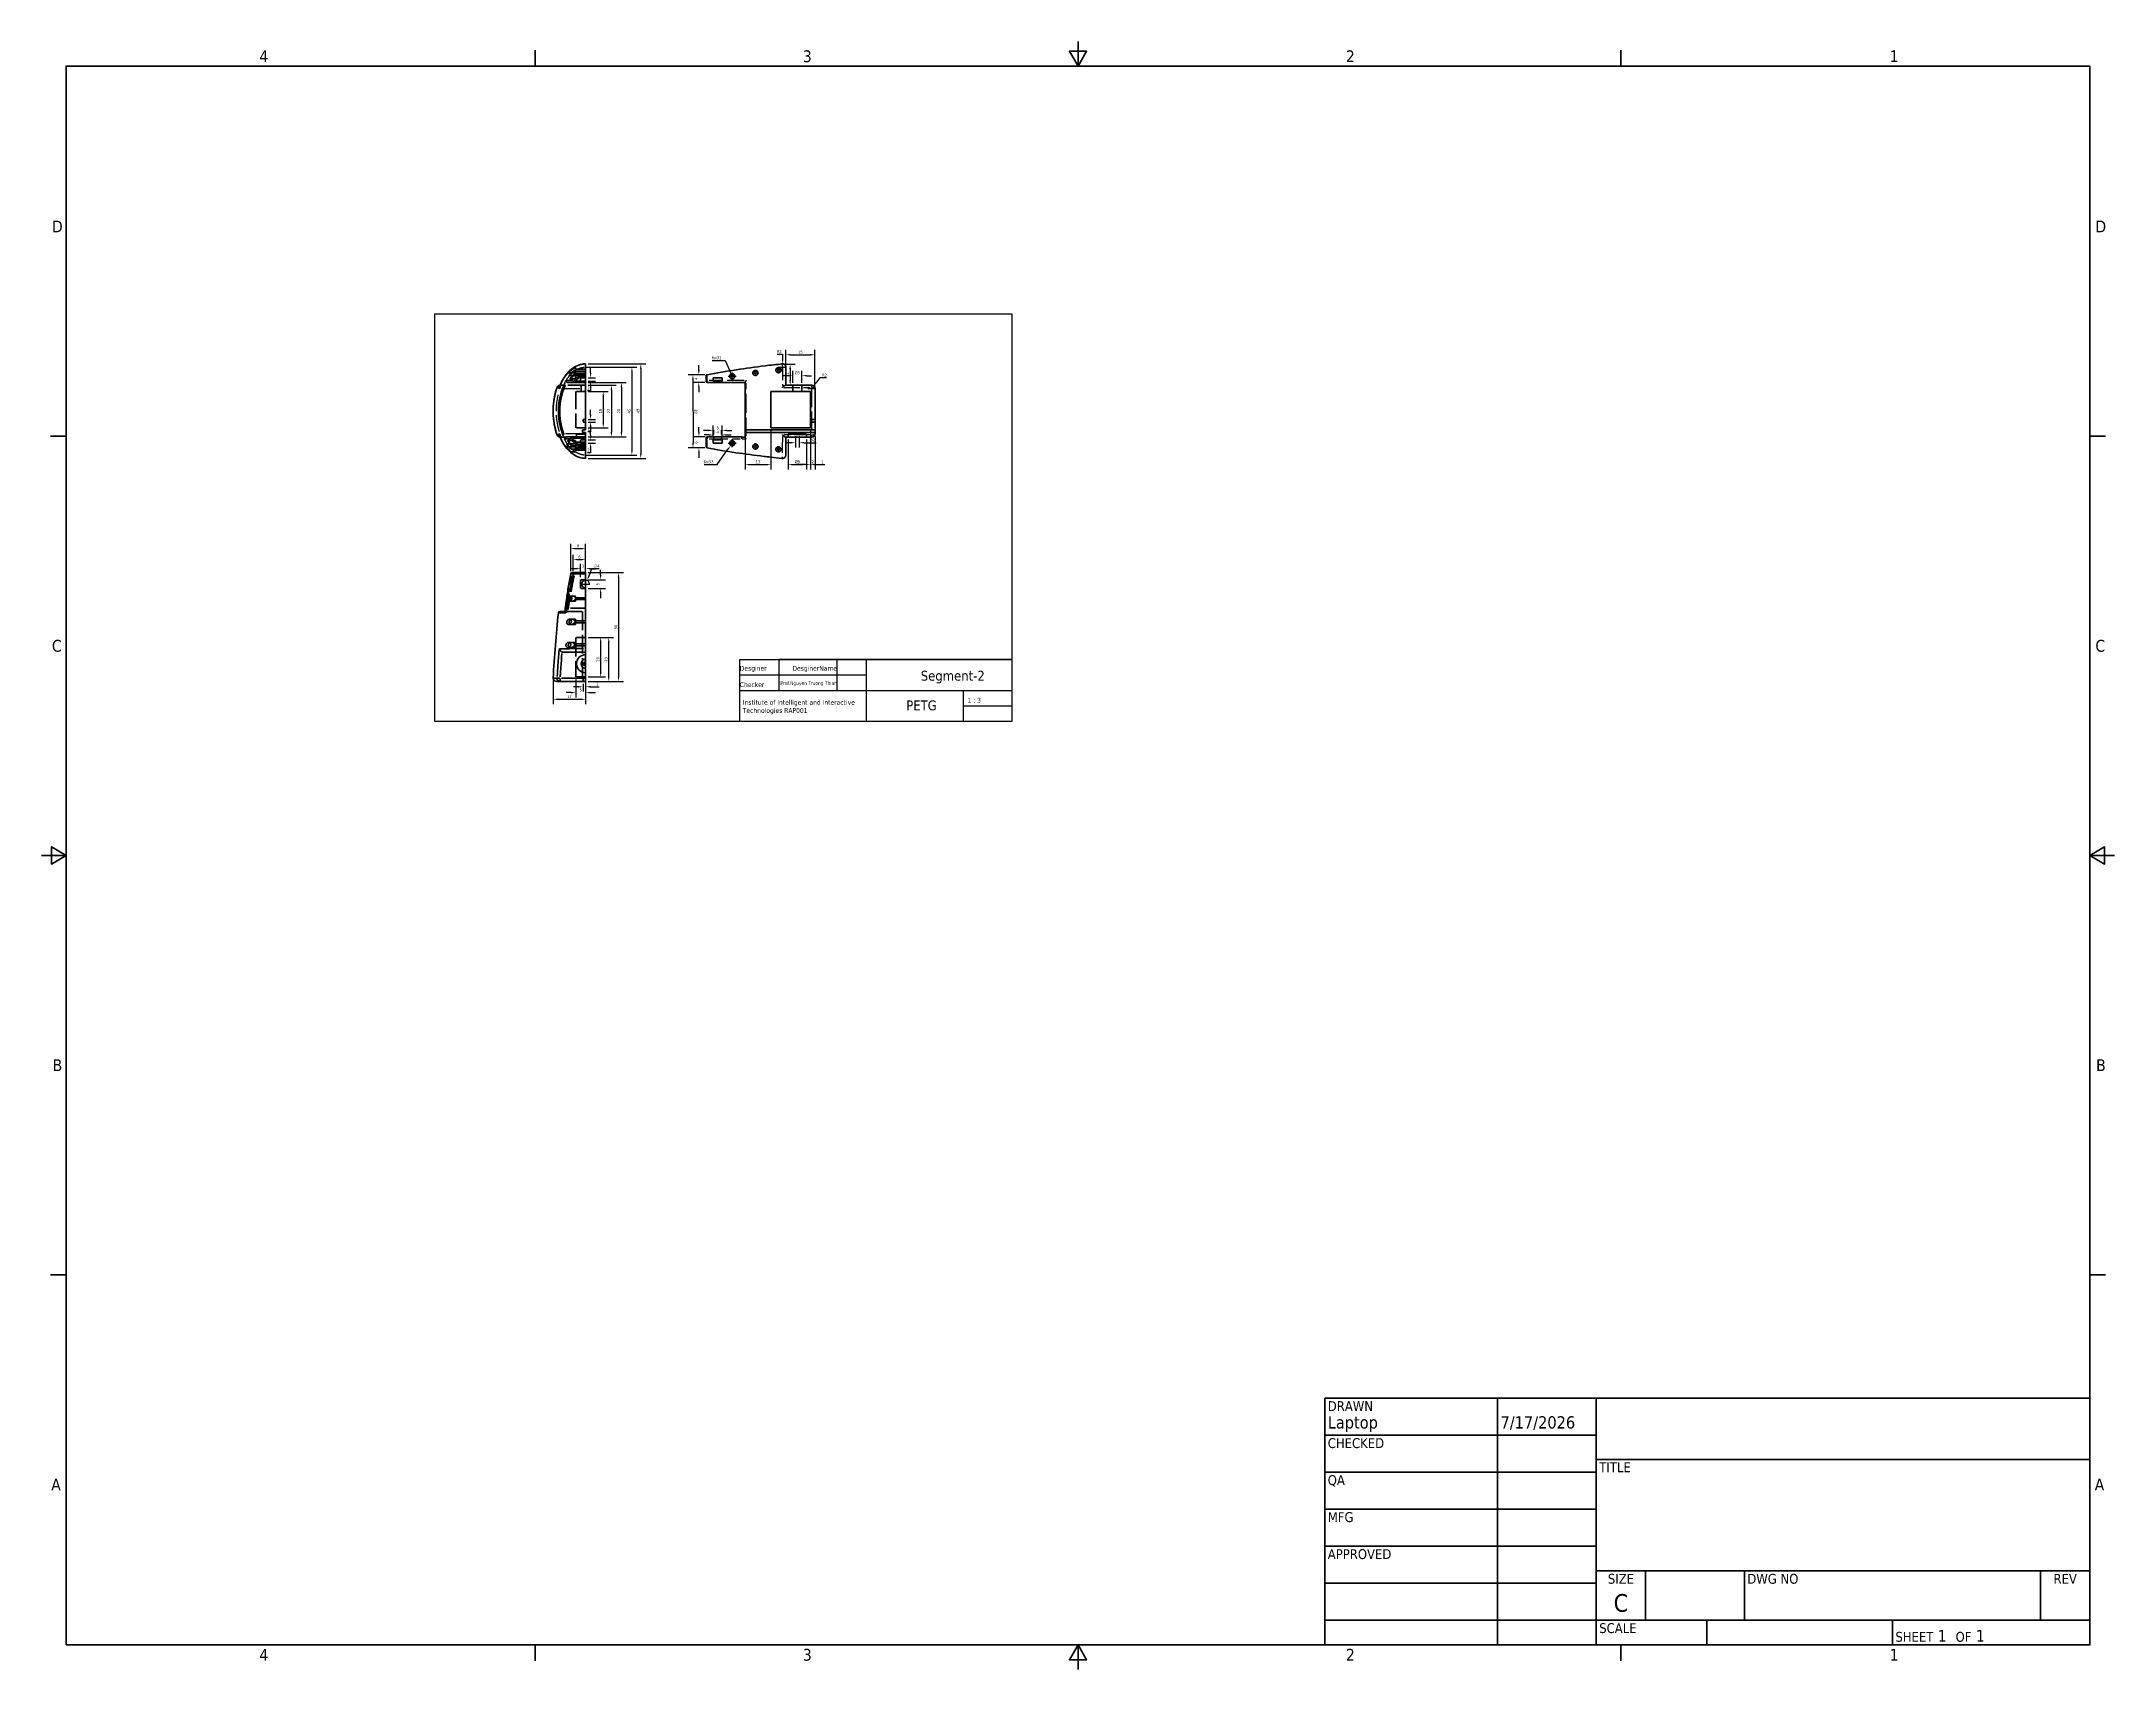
# Model space of a CAD drawing. Header units: millimetres. Extents: x 25 to 1092, y 13 to 851.
import ezdxf
from ezdxf.enums import TextEntityAlignment as Align

# ---------------------------------------------------------------- set-up
doc = ezdxf.new("R2010")
doc.units = ezdxf.units.MM
doc.header["$LTSCALE"] = 50.8
doc.linetypes.add('DASHED', pattern=[0.2067, 0.1654, -0.0413])
for name, color, linetype, lineweight in [('Border (ANSI)', 7, 'Continuous', 70), ('Hidden (ANSI)', 7, 'DASHED', 35), ('Hidden Narrow (ANSI)', 7, 'DASHED', 25), ('Title (ANSI)', 7, 'Continuous', 50), ('Visible (ANSI)', 7, 'Continuous', 50), ('Visible Narrow (ANSI)', 7, 'Continuous', 35)]:
    doc.layers.add(name, color=color, linetype=linetype, lineweight=lineweight)
doc.styles.add('Note Text (ANSI)', font='tahoma.ttf')
doc.styles.add('Note Text (ISO)', font='tahoma.ttf')
doc.styles.add('Text Style30', font='tahoma.ttf')
doc.styles.add('Text Style38', font='tahoma.ttf')
doc.styles.add('Text Style39', font='tahoma.ttf')
doc.dimstyles.get("Standard").update_dxf_attribs({"dimtxt": 1.5, "dimasz": 2.5, "dimexe": 2.5, "dimexo": 1.25, "dimtad": 1, "dimtoh": 1, "dimdec": 0, "dimzin": 0, "dimdsep": 46, "dimtxsty": 'Note Text (ISO)', "dimcen": 2, "dimclrd": 256, "dimclre": 256, "dimclrt": 256, "dimadec": 0, "dimazin": 0, "dimtfac": 1, "dimtdec": 0, "dimtofl": 0, "dimtmove": 0, "dimatfit": 3, "dimfxl": 25.4, "dimtolj": 1, "dimtzin": 0, "dimlwd": -1, "dimlwe": -1, "dimarcsym": 0})

# ---------------------------------------------------------------- blocks, each defined once
blk = doc.blocks.new('Borders Default Border')
at = {"layer": 'Border (ANSI)'}
for p, q in [((5.500000105129452, 16.49999993992603), (5.500000105129452, 16.65999945693128)), ((16.49999993992603, 16.49999993992603), (16.49999993992603, 16.65999945693128)), ((0.74999998873613, 12.7499993391863), (0.5900000024029589, 12.7499993391863)), ((21.24999939926027, 12.7499993391863), (21.41000041811485, 12.7499993391863)), ((0.74999998873613, 4.250000030036986), (0.5900000024029589, 4.250000030036986)), ((21.24999939926027, 4.250000030036986), (21.41000041811485, 4.250000030036986)), ((5.500000105129452, 0.4999999924907534), (5.500000105129452, 0.3400000061575822)), ((16.49999993992603, 0.4999999924907534), (16.49999993992603, 0.3400000061575822))]:
    blk.add_line(p, q, dxfattribs=at)
at = {"layer": 'Border (ANSI)', "flags": 128}
for points in [[(11.0000002102589, 16.74999927911233), (11.0000002102589, 16.49999993992603), (10.91339757123331, 16.65000014417753), (11.08660284928449, 16.65000014417753), (11.0000002102589, 16.49999993992603)], [(0.74999998873613, 0.4999999924907534), (0.74999998873613, 16.49999993992603), (21.24999939926027, 16.49999993992603), (21.24999939926027, 0.4999999924907534), (0.74999998873613, 0.4999999924907534)], [(0.4999999924907534, 8.500000060073972), (0.74999998873613, 8.500000060073972), (0.6000000191485787, 8.586602699099563), (0.6000000191485787, 8.413397421048382), (0.74999998873613, 8.500000060073972)], [(21.50000024029589, 8.500000060073972), (21.24999939926027, 8.500000060073972), (21.39999960351178, 8.586602699099563), (21.39999960351178, 8.413397421048382), (21.24999939926027, 8.500000060073972)], [(11.0000002102589, 0.2499999962453767), (11.0000002102589, 0.4999999924907534), (10.91339757123331, 0.3499999994368065), (11.08660284928449, 0.3499999994368065), (11.0000002102589, 0.4999999924907534)]]:
    blk.add_lwpolyline(points, dxfattribs=at)
at = {"layer": 'Border (ANSI)', "char_height": 0.1200000014830762, "attachment_point": 7, "style": 'Note Text (ANSI)'}
for s, insert in [('4', (2.70814369787393, 16.54)), ('3', (8.212655709480444, 16.53747163704119)), ('2', (13.71361571194991, 16.54)), ('1', (19.22292773590378, 16.54)), ('D', (0.6060356862317248, 14.81499999925846)), ('D', (21.3060356877148, 14.81499999925846)), ('C', (0.6057338220023765, 10.56286061508948)), ('C', (21.30573382348545, 10.56286061508948)), ('B', (0.6133776643499004, 6.314999999258461)), ('B', (21.31337766583297, 6.314999999258461)), ('A', (0.5989564708700564, 2.064999999258462)), ('A', (21.29895647235313, 2.064999999258462)), ('4', (2.70814369787393, 0.3399999985169238)), ('3', (8.212655709480444, 0.3374716355581218)), ('2', (13.71361571194991, 0.3399999985169238)), ('1', (19.22292773590378, 0.3399999985169238))]:
    blk.add_mtext(s, dxfattribs=dict(at, insert=insert))
blk = doc.blocks.new('Title Blocks ANSI - Large')
at = {"layer": 'Title (ANSI)'}
for p, q in [((5.000010039370078, 7.449984125718453), (5.000010039370078, 4.949984125718453)), ((12.75001003937008, 7.449984125718467), (5.000010039370079, 7.449984125718453)), ((12.75001003937008, 4.949984125718468), (12.75001003937008, 7.449984125718467)), ((5.000010039370078, 4.949984125718453), (12.75001003937008, 4.949984125718468))]:
    blk.add_line(p, q, dxfattribs=at)
at = {"layer": 'Title (ANSI)', "lineweight": 35}
for p, q in [((6.750013553149605, 4.949984125718456), (6.750013553149605, 7.449984125718456)), ((7.750010039370077, 4.949984125718458), (7.750010039370077, 7.449984125718458)), ((5.000010039370078, 7.074984125718454), (7.750010039370077, 7.074984125718457)), ((7.750010039370076, 6.829987900521606), (12.75001003937008, 6.829987900521615)), ((5.000010039370078, 6.699984125718454), (7.750010039370077, 6.699984125718457)), ((5.000010039370078, 6.324984125718454), (7.750010039370077, 6.324984125718457)), ((5.000010039370078, 5.949984125718454), (7.750010039370077, 5.949984125718457)), ((12.75001003937008, 5.699985631623969), (7.750010039370077, 5.699985631623965)), ((8.250010039370078, 5.199984125718456), (8.250010039370078, 5.699985631623965)), ((9.250010039370078, 5.199984125718458), (9.250010039370078, 5.699985631623966)), ((12.25001003937008, 5.199984125718462), (12.25001003937008, 5.699985631623969)), ((5.000010039370078, 5.574984125718454), (7.750010039370077, 5.574984125718457)), ((7.750010039370077, 5.199984125718456), (5.000010039370078, 5.199984125718453)), ((12.75001003937008, 5.199984125718462), (7.750010039370077, 5.199984125718456)), ((8.870017809842519, 5.199984125718458), (8.870017809842519, 4.94998412571846)), ((10.75001003937008, 5.199984125718459), (10.75001003937008, 4.949984125718465))]:
    blk.add_line(p, q, dxfattribs=at)
at = {"layer": 'Title (ANSI)', "style": 'Text Style38'}
for s, p in [('DRAWN', (5.030010039370077, 7.419984125718453)), ('CHECKED', (5.030010039370078, 7.044984125718455)), ('TITLE', (7.780010039370078, 6.799987900521607)), ('QA', (5.030010039370078, 6.669984125718454)), ('MFG', (5.030010039370078, 6.294984125718455)), ('APPROVED', (5.030010039370078, 5.919984125718455)), ('DWG NO', (9.280010039370078, 5.669985631623959)), ('SCALE', (7.780010039370078, 5.169984125718456))]:
    blk.add_text(s, height=0.1000000031914298, dxfattribs=at).set_placement(p, align=Align.TOP_LEFT)
for s, p in [('SIZE', (8.000010039370078, 5.669985631623971)), ('REV', (12.50001003937008, 5.669985631623972))]:
    blk.add_text(s, height=0.1000000031914298, dxfattribs=at).set_placement(p, align=Align.TOP_CENTER)
at = {"layer": 'Title (ANSI)', "insert": (10.78001003937008, 4.979984125718465), "char_height": 0.1200000014830762, "attachment_point": 7, "style": 'Note Text (ANSI)'}
blk.add_mtext('\\fTahoma|b0|i0;{\\H0.1000;SHEET}\\fTahoma|b0|i0;{\\H0.1200; 1  }\\fTahoma|b0|i0;{\\H0.1000;OF}\\fTahoma|b0|i0;{\\H0.1200; 1 }', dxfattribs=at)
at = {"layer": 'Title (ANSI)'}
for tag, height, style, p in [('AUTHOR', 0.1249999981226883, 'Text Style39', (5.030010039370078, 7.104984125718454)), ('CREATION_DATE', 0.1249999981226883, 'Text Style39', (6.780013553149606, 7.104984125718459)), ('CHECKED_BY', 0.1249999981226883, 'Text Style39', (5.030010039370078, 6.729984125718454)), ('CHECKED_DATE', 0.1249999981226883, 'Text Style39', (6.780013553149606, 6.729984125718457)), ('MFG_APPROVED_BY', 0.1249999981226883, 'Text Style39', (5.030010039370078, 5.979984125718454)), ('MFG_APPROVED_DATE', 0.1249999981226883, 'Text Style39', (6.780013553149606, 5.979984125718456)), ('ENG_APPROVED_BY', 0.1249999981226883, 'Text Style39', (5.030010039370078, 5.604984125718454)), ('ENG_APPROVAL_DATE', 0.1249999981226883, 'Text Style39', (6.780013553149606, 5.604984125718456)), ('PART_NUMBER', 0.1799999963580154, 'Text Style30', (9.28001003937008, 5.229984125718458))]:
    blk.add_attdef(tag, text='', height=height, dxfattribs=dict(at, style=style)).set_placement(p, align=Align.BOTTOM_LEFT)
at = {"layer": 'Title (ANSI)', "lineweight": 30, "flags": 63}
blk.add_attdef('COMPANY', text='', height=0.1249999981226883, dxfattribs=at).set_placement((10.25001003937008, 7.139986013120038), align=Align.MIDDLE_CENTER)
blk.add_attdef('TITLE', text='', height=0.1799999963580154, dxfattribs=at).set_placement((7.780010039370076, 6.222745944627083), align=Align.MIDDLE_LEFT)
at = {"layer": 'Title (ANSI)'}
for tag, height, style, p in [('Sheet_Size', 0.1799999963580154, 'Text Style30', (8.000010039370075, 5.374984878671211)), ('REVISION_NUMBER', 0.1249999981226883, 'Text Style39', (12.50001003937008, 5.374984878671217))]:
    blk.add_attdef(tag, text='', height=height, dxfattribs=dict(at, style=style)).set_placement(p, align=Align.MIDDLE_CENTER)
at = {"layer": 'Title (ANSI)', "lineweight": 30, "flags": 63}
blk.add_attdef('Initial_View_Scale', text='', height=0.1200000014830762, dxfattribs=at).set_placement((8.84001780984252, 4.979984125718453), align=Align.BOTTOM_RIGHT)
blk = doc.blocks.new('*D8')
at = {"transparency": 16777216}
for p, q in [((297.7540749651542, 578.1085216997684), (297.7540749651542, 592.3028356509149)), ((300.2540749651542, 589.8028356509149), (302.9454263931877, 589.8028356509149)), ((305.4454263931877, 578.1085216997684), (305.4454263931877, 592.3028356509149))]:
    blk.add_line(p, q, dxfattribs=at)
for points in [[(300.2540749651542, 590.2195023175815), (300.2540749651542, 589.3861689842482), (297.7540749651542, 589.8028356509149)], [(302.9454263931877, 590.2195023175815), (302.9454263931877, 589.3861689842482), (305.4454263931877, 589.8028356509149)]]:
    blk.add_solid(points, dxfattribs=at)
at = {"layer": 'Defpoints', "color": 0, "transparency": 16777216}
for p in [(305.4454263931877, 589.8028356509149), (297.7540749651542, 576.8585216997684), (305.4454263931877, 576.8585216997684)]:
    blk.add_point(p, dxfattribs=at)
at = {"transparency": 16777216, "insert": (301.599750679171, 591.2120868262003), "char_height": 1.5, "attachment_point": 5, "style": 'Note Text (ISO)'}
blk.add_mtext('\\A1;8', dxfattribs=at)
blk = doc.blocks.new('*D9')
at = {"transparency": 16777216}
for p, q in [((299.0958968718859, 578.0907297937098), (299.0958968718859, 586.6200286327639)), ((301.5958968718859, 584.1200286327639), (302.9454263931877, 584.1200286327639)), ((305.4454263931877, 578.1082233552776), (305.4454263931877, 586.6200286327639))]:
    blk.add_line(p, q, dxfattribs=at)
for points in [[(301.5958968718859, 584.5366952994306), (301.5958968718859, 583.7033619660973), (299.0958968718859, 584.1200286327639)], [(302.9454263931877, 584.5366952994306), (302.9454263931877, 583.7033619660973), (305.4454263931877, 584.1200286327639)]]:
    blk.add_solid(points, dxfattribs=at)
at = {"layer": 'Defpoints', "color": 0, "transparency": 16777216}
for p in [(299.0958968718859, 576.8407297937098), (305.4454263931877, 584.1200286327639), (305.4454263931877, 576.8582233552776)]:
    blk.add_point(p, dxfattribs=at)
at = {"transparency": 16777216, "insert": (302.2706616325369, 585.5247465642616), "char_height": 1.5, "attachment_point": 5, "style": 'Note Text (ISO)'}
blk.add_mtext('\\A1;6', dxfattribs=at)
blk = doc.blocks.new('*D10')
at = {"transparency": 16777216}
for p, q in [((306.6954263931879, 577.4597418229996), (324.8435118771799, 577.4597418229996)), ((322.3435118771799, 574.9597418229996), (322.3435118771799, 523.8969290343498)), ((306.6954263931879, 521.3969290343498), (324.8435118771799, 521.3969290343498))]:
    blk.add_line(p, q, dxfattribs=at)
for points in [[(321.9268452105132, 574.9597418229996), (322.7601785438466, 574.9597418229996), (322.3435118771799, 577.4597418229996)], [(321.9268452105132, 523.8969290343498), (322.7601785438466, 523.8969290343498), (322.3435118771799, 521.3969290343498)]]:
    blk.add_solid(points, dxfattribs=at)
at = {"layer": 'Defpoints', "color": 0, "transparency": 16777216}
for p in [(305.4454263931879, 577.4597418229996), (305.4454263931879, 521.3969290343498), (322.3435118771799, 521.3969290343498)]:
    blk.add_point(p, dxfattribs=at)
at = {"transparency": 16777216, "insert": (320.9387939456823, 549.4283354286745), "char_height": 1.5, "attachment_point": 5, "rotation": 90, "style": 'Note Text (ISO)'}
blk.add_mtext('\\A1;56', dxfattribs=at)
blk = doc.blocks.new('*D11')
at = {"transparency": 16777216}
for p, q in [((301.6120930598544, 518.6537702957999), (299.1120930598544, 518.6537702957999)), ((304.1120930598544, 520.1469290343496), (304.1120930598544, 516.1537702957999)), ((305.4454263931877, 520.1469290343496), (305.4454263931877, 516.1537702957999)), ((307.9454263931877, 518.6537702957999), (312.4267897242825, 518.6537702957999))]:
    blk.add_line(p, q, dxfattribs=at)
for points in [[(301.6120930598544, 519.0704369624665), (301.6120930598544, 518.2371036291332), (304.1120930598544, 518.6537702957999)], [(307.9454263931877, 519.0704369624665), (307.9454263931877, 518.2371036291332), (305.4454263931877, 518.6537702957999)]]:
    blk.add_solid(points, dxfattribs=at)
at = {"layer": 'Defpoints', "color": 0, "transparency": 16777216}
for p in [(304.1120930598544, 521.3969290343496), (305.4454263931877, 521.3969290343496), (305.4454263931877, 518.6537702957999)]:
    blk.add_point(p, dxfattribs=at)
at = {"transparency": 16777216, "insert": (311.4361080587351, 520.0312887645708), "char_height": 1.5, "attachment_point": 5, "style": 'Note Text (ISO)'}
blk.add_mtext('\\A1;1', dxfattribs=at)
blk = doc.blocks.new('*D12')
at = {"transparency": 16777216}
for p, q in [((297.9120930598544, 515.635975337578), (295.4120930598544, 515.635975337578)), ((300.4120930598544, 522.4469290343504), (300.4120930598544, 513.135975337578)), ((305.4454263931877, 522.4469290343504), (305.4454263931877, 513.135975337578)), ((307.9454263931877, 515.635975337578), (310.4454263931877, 515.635975337578))]:
    blk.add_line(p, q, dxfattribs=at)
for points in [[(297.9120930598544, 516.0526420042446), (297.9120930598544, 515.2193086709113), (300.4120930598544, 515.635975337578)], [(307.9454263931877, 516.0526420042446), (307.9454263931877, 515.2193086709113), (305.4454263931877, 515.635975337578)]]:
    blk.add_solid(points, dxfattribs=at)
at = {"layer": 'Defpoints', "color": 0, "transparency": 16777216}
for p in [(300.4120930598544, 523.6969290343504), (305.4454263931877, 523.6969290343504), (305.4454263931877, 515.635975337578)]:
    blk.add_point(p, dxfattribs=at)
at = {"transparency": 16777216, "insert": (302.9287597265211, 517.026589843958), "char_height": 1.5, "attachment_point": 5, "style": 'Note Text (ISO)'}
blk.add_mtext('\\A1;5', dxfattribs=at)
blk = doc.blocks.new('*D13')
at = {"transparency": 16777216}
for p, q in [((288.7178554509916, 521.9054500131408), (288.7178554509916, 509.7045764539031)), ((291.2178554509916, 512.2045764539031), (302.9454263931877, 512.2045764539031)), ((305.4454263931877, 521.9054500131408), (305.4454263931877, 509.7045764539031))]:
    blk.add_line(p, q, dxfattribs=at)
for points in [[(291.2178554509916, 512.6212431205697), (291.2178554509916, 511.7879097872364), (288.7178554509916, 512.2045764539031)], [(302.9454263931877, 512.6212431205697), (302.9454263931877, 511.7879097872364), (305.4454263931877, 512.2045764539031)]]:
    blk.add_solid(points, dxfattribs=at)
at = {"layer": 'Defpoints', "color": 0, "transparency": 16777216}
for p in [(288.7178554509916, 523.1554500131408), (305.4454263931877, 523.1554500131408), (305.4454263931877, 512.2045764539031)]:
    blk.add_point(p, dxfattribs=at)
at = {"transparency": 16777216, "insert": (297.0816409220897, 513.5820949226741), "char_height": 1.5, "attachment_point": 5, "style": 'Note Text (ISO)'}
blk.add_mtext('\\A1;17', dxfattribs=at)
blk = doc.blocks.new('*D14')
at = {"transparency": 16777216}
for p, q in [((408.4758392347335, 675.1501057708165), (408.4758392347335, 692.0924198453079)), ((410.9758392347335, 689.5924198453079), (420.9240735017436, 689.5924198453079)), ((423.4240735017436, 673.6212593642923), (423.4240735017436, 692.0924198453079))]:
    blk.add_line(p, q, dxfattribs=at)
for points in [[(410.9758392347335, 690.0090865119745), (410.9758392347335, 689.1757531786412), (408.4758392347335, 689.5924198453079)], [(420.9240735017436, 690.0090865119745), (420.9240735017436, 689.1757531786412), (423.4240735017436, 689.5924198453079)]]:
    blk.add_solid(points, dxfattribs=at)
at = {"layer": 'Defpoints', "color": 0, "transparency": 16777216}
for p in [(423.4240735017436, 689.5924198453079), (408.4758392347335, 673.9001057708165), (423.4240735017436, 672.3712593642923)]:
    blk.add_point(p, dxfattribs=at)
at = {"transparency": 16777216, "insert": (415.9499563682385, 690.985552820459), "char_height": 1.5, "attachment_point": 5, "style": 'Note Text (ISO)'}
blk.add_mtext('\\A1;15', dxfattribs=at)
blk = doc.blocks.new('*D15')
at = {"transparency": 16777216}
for p, q in [((407.8926615818006, 684.8376219784853), (413.192940942386, 684.8376219784853)), ((409.7258392347338, 673.9001057708167), (413.192940942386, 673.9001057708167)), ((410.692940942386, 682.3376219784853), (410.692940942386, 676.4001057708167))]:
    blk.add_line(p, q, dxfattribs=at)
for points in [[(410.2762742757193, 682.3376219784853), (411.1096076090527, 682.3376219784853), (410.692940942386, 684.8376219784853)], [(410.2762742757193, 676.4001057708167), (411.1096076090527, 676.4001057708167), (410.692940942386, 673.9001057708167)]]:
    blk.add_solid(points, dxfattribs=at)
at = {"layer": 'Defpoints', "color": 0, "transparency": 16777216}
for p in [(406.6426615818006, 684.8376219784853), (408.4758392347338, 673.9001057708167), (410.692940942386, 673.9001057708167)]:
    blk.add_point(p, dxfattribs=at)
at = {"transparency": 16777216, "insert": (409.3154224736151, 679.3688638746507), "char_height": 1.5, "attachment_point": 5, "rotation": 90, "style": 'Note Text (ISO)'}
blk.add_mtext('\\A1;11', dxfattribs=at)
blk = doc.blocks.new('*D16')
at = {"transparency": 16777216}
for p, q in [((409.5425188781988, 678.8027680609056), (407.0425188781988, 678.8027680609056)), ((412.0425188781988, 675.1501057708165), (412.0425188781988, 681.3027680609056)), ((416.7091595912585, 675.1501057708165), (416.7091595912585, 681.3027680609056)), ((419.2091595912585, 678.8027680609056), (421.7091595912585, 678.8027680609056))]:
    blk.add_line(p, q, dxfattribs=at)
for points in [[(409.5425188781988, 679.2194347275722), (409.5425188781988, 678.386101394239), (412.0425188781988, 678.8027680609056)], [(419.2091595912585, 679.2194347275722), (419.2091595912585, 678.386101394239), (416.7091595912585, 678.8027680609056)]]:
    blk.add_solid(points, dxfattribs=at)
at = {"layer": 'Defpoints', "color": 0, "transparency": 16777216}
for p in [(412.0425188781988, 673.9001057708165), (416.7091595912585, 678.8027680609056), (416.7091595912585, 673.9001057708165)]:
    blk.add_point(p, dxfattribs=at)
at = {"transparency": 16777216, "insert": (414.3758392347287, 680.2825363617786), "char_height": 1.5, "attachment_point": 5, "style": 'Note Text (ISO)'}
blk.add_mtext('\\A1;%%C5', dxfattribs=at)
blk = doc.blocks.new('*D17')
at = {"transparency": 16777216}
for p, q in [((419.8091725680617, 672.2334391041494), (423.8091725680617, 672.2334391041494)), ((421.8091725680617, 670.2334391041495), (421.8091725680617, 674.2334391041495)), ((425.9467825746615, 677.7297033306056), (424.3151424906706, 675.5622866311614)), ((429.4569403987047, 677.7297033306055), (425.9467825746615, 677.7297033306056))]:
    blk.add_line(p, q, dxfattribs=at)
blk.add_solid([(423.9822577379693, 675.8128836234223), (424.6480272433718, 675.3116896389005), (422.8115605371054, 673.5649781149543)], dxfattribs=at)
at = {"layer": 'Defpoints', "color": 0, "transparency": 16777216}
for p in [(421.8091725680617, 672.2334391041494), (422.8115605371054, 673.5649781149543)]:
    blk.add_point(p, dxfattribs=at)
at = {"transparency": 16777216, "insert": (428.3750062146886, 679.1203178369856), "char_height": 1.5, "attachment_point": 5, "style": 'Note Text (ISO)'}
blk.add_mtext('\\A1;R2', dxfattribs=at)
blk = doc.blocks.new('*D19')
at = {"transparency": 16777216}
for p, q in [((387.4758392347287, 648.3386359574338), (387.4758392347287, 630.5228029751602)), ((400.7758392347288, 650.6719692907672), (400.7758392347288, 630.5228029751602)), ((389.9758392347287, 633.0228029751602), (398.2758392347288, 633.0228029751602))]:
    blk.add_line(p, q, dxfattribs=at)
for points in [[(389.9758392347287, 633.4394696418268), (389.9758392347287, 632.6061363084935), (387.4758392347287, 633.0228029751602)], [(398.2758392347288, 633.4394696418268), (398.2758392347288, 632.6061363084935), (400.7758392347288, 633.0228029751602)]]:
    blk.add_solid(points, dxfattribs=at)
at = {"layer": 'Defpoints', "color": 0, "transparency": 16777216}
for p in [(400.7758392347288, 651.9219692907672), (387.4758392347287, 649.5886359574338), (400.7758392347288, 633.0228029751602)]:
    blk.add_point(p, dxfattribs=at)
at = {"transparency": 16777216, "insert": (394.1258392347287, 634.4290319879204), "char_height": 1.5, "attachment_point": 5, "style": 'Note Text (ISO)'}
blk.add_mtext('\\A1;13', dxfattribs=at)
blk = doc.blocks.new('*D24')
at = {"transparency": 16777216}
for p, q in [((409.6758458813491, 645.9834391041438), (409.6758458813491, 630.5228029751602)), ((419.0091660333773, 645.9834391041481), (419.0091660333773, 630.5228029751602)), ((412.1758458813491, 633.0228029751602), (416.5091660333773, 633.0228029751602))]:
    blk.add_line(p, q, dxfattribs=at)
for points in [[(412.1758458813491, 633.4394696418268), (412.1758458813491, 632.6061363084935), (409.6758458813491, 633.0228029751602)], [(416.5091660333773, 633.4394696418268), (416.5091660333773, 632.6061363084935), (419.0091660333773, 633.0228029751602)]]:
    blk.add_solid(points, dxfattribs=at)
at = {"layer": 'Defpoints', "color": 0, "transparency": 16777216}
for p in [(409.6758458813491, 647.2334391041438), (419.0091660333773, 647.2334391041481), (419.0091660333773, 633.0228029751602)]:
    blk.add_point(p, dxfattribs=at)
at = {"transparency": 16777216, "insert": (414.3425059573632, 634.5025712760332), "char_height": 1.5, "attachment_point": 5, "style": 'Note Text (ISO)'}
blk.add_mtext('\\A1;%%C9', dxfattribs=at)
blk = doc.blocks.new('*D27')
at = {"transparency": 16777216}
for p, q in [((419.0091660333773, 645.9834391041481), (419.0091660333773, 630.5228029751602)), ((421.1758392347288, 650.6719692907672), (421.1758392347288, 630.5228029751602)), ((416.5091660333773, 633.0228029751602), (414.0091660333773, 633.0228029751602)), ((423.6758392347288, 633.0228029751602), (428.3516283549437, 633.0228029751602))]:
    blk.add_line(p, q, dxfattribs=at)
for points in [[(416.5091660333773, 633.4394696418268), (416.5091660333773, 632.6061363084935), (419.0091660333773, 633.0228029751602)], [(423.6758392347288, 633.4394696418268), (423.6758392347288, 632.6061363084935), (421.1758392347288, 633.0228029751602)]]:
    blk.add_solid(points, dxfattribs=at)
at = {"layer": 'Defpoints', "color": 0, "transparency": 16777216}
for p in [(421.1758392347288, 651.9219692907672), (419.0091660333773, 647.2334391041481), (421.1758392347288, 633.0228029751602)]:
    blk.add_point(p, dxfattribs=at)
at = {"transparency": 16777216, "insert": (427.2637337948362, 634.4134174815403), "char_height": 1.5, "attachment_point": 5, "style": 'Note Text (ISO)'}
blk.add_mtext('\\A1;2', dxfattribs=at)
blk = doc.blocks.new('*D29')
at = {"transparency": 16777216}
for p, q in [((421.1758392347288, 645.9834391041492), (421.1758392347288, 630.5228029751602)), ((423.4758392347287, 647.6501057708161), (423.4758392347287, 630.5228029751602)), ((418.6758392347288, 633.0228029751602), (416.1758392347288, 633.0228029751602)), ((425.9758392347287, 633.0228029751602), (428.4758392347287, 633.0228029751602))]:
    blk.add_line(p, q, dxfattribs=at)
for points in [[(418.6758392347288, 633.4394696418268), (418.6758392347288, 632.6061363084935), (421.1758392347288, 633.0228029751602)], [(425.9758392347287, 633.4394696418268), (425.9758392347287, 632.6061363084935), (423.4758392347287, 633.0228029751602)]]:
    blk.add_solid(points, dxfattribs=at)
at = {"layer": 'Defpoints', "color": 0, "transparency": 16777216}
for p in [(421.1758392347288, 647.2334391041492), (423.4758392347287, 648.9001057708161), (423.4758392347287, 633.0228029751602)]:
    blk.add_point(p, dxfattribs=at)
at = {"transparency": 16777216, "insert": (422.3258392347287, 634.4134174815403), "char_height": 1.5, "attachment_point": 5, "style": 'Note Text (ISO)'}
blk.add_mtext('\\A1;2', dxfattribs=at)
blk = doc.blocks.new('*D31')
at = {"transparency": 16777216}
for p, q in [((403.991787271761, 689.8991349075282), (406.7806556397932, 689.8991349075282)), ((404.8091732221651, 683.2325292350788), (408.809173222165, 683.2325292350788)), ((406.7806556397932, 689.8991349075282), (406.7913497331826, 687.3991577803595)), ((406.8091732221651, 681.2325292350788), (406.8091732221651, 685.2325292350788))]:
    blk.add_line(p, q, dxfattribs=at)
blk.add_solid([(407.2080125877108, 687.4009401292577), (406.3746868786545, 687.3973754314612), (406.8020438265721, 684.8991806531908)], dxfattribs=at)
at = {"layer": 'Defpoints', "color": 0, "transparency": 16777216}
for p in [(406.8020438265721, 684.8991806531908), (406.8091732221651, 683.2325292350787)]:
    blk.add_point(p, dxfattribs=at)
at = {"transparency": 16777216, "insert": (405.0737214557769, 691.2897494139082), "char_height": 1.5, "attachment_point": 5, "style": 'Note Text (ISO)'}
blk.add_mtext('\\A1;R2', dxfattribs=at)
blk = doc.blocks.new('*D32')
at = {"transparency": 16777216}
for p, q in [((306.6954263931879, 544.0969290343506), (315.6705979897362, 544.0969290343506)), ((313.1705979897362, 526.1969290343507), (313.1705979897362, 541.5969290343506)), ((306.6954263931879, 523.6969290343507), (315.6705979897362, 523.6969290343507))]:
    blk.add_line(p, q, dxfattribs=at)
for points in [[(312.7539313230695, 541.5969290343506), (313.5872646564029, 541.5969290343506), (313.1705979897362, 544.0969290343506)], [(312.7539313230695, 526.1969290343507), (313.5872646564029, 526.1969290343507), (313.1705979897362, 523.6969290343507)]]:
    blk.add_solid(points, dxfattribs=at)
at = {"layer": 'Defpoints', "color": 0, "transparency": 16777216}
for p in [(305.4454263931879, 544.0969290343506), (313.1705979897362, 544.0969290343506), (305.4454263931879, 523.6969290343507)]:
    blk.add_point(p, dxfattribs=at)
at = {"transparency": 16777216, "insert": (311.764368976976, 532.74692903435), "char_height": 1.5, "attachment_point": 5, "rotation": 90, "style": 'Note Text (ISO)'}
blk.add_mtext('\\A1;20', dxfattribs=at)
blk = doc.blocks.new('*D33')
at = {"transparency": 16777216}
for p, q in [((306.6954263931879, 544.0969290343506), (319.8236902048958, 544.0969290343506)), ((317.3236902048958, 523.8969290343498), (317.3236902048958, 541.5969290343506)), ((306.6954263931879, 521.3969290343498), (319.8236902048958, 521.3969290343498))]:
    blk.add_line(p, q, dxfattribs=at)
for points in [[(316.9070235382291, 541.5969290343506), (317.7403568715625, 541.5969290343506), (317.3236902048958, 544.0969290343506)], [(316.9070235382291, 523.8969290343498), (317.7403568715625, 523.8969290343498), (317.3236902048958, 521.3969290343498)]]:
    blk.add_solid(points, dxfattribs=at)
at = {"layer": 'Defpoints', "color": 0, "transparency": 16777216}
for p in [(305.4454263931879, 544.0969290343506), (317.3236902048958, 544.0969290343506), (305.4454263931879, 521.3969290343498)]:
    blk.add_point(p, dxfattribs=at)
at = {"transparency": 16777216, "insert": (315.9174611921356, 532.7469290343499), "char_height": 1.5, "attachment_point": 5, "rotation": 90, "style": 'Note Text (ISO)'}
blk.add_mtext('\\A1;23', dxfattribs=at)
blk = doc.blocks.new('*D34')
at = {"transparency": 16777216}
for p, q in [((373.1018656280397, 633.0228029751601), (378.6440689198914, 640.9339163488813)), ((378.8435193794006, 644.0734803505559), (382.8435193794006, 644.0734803505559)), ((380.8435193794006, 642.073480350556), (380.8435193794005, 646.0734803505559)), ((366.4352269443599, 633.0228029751601), (373.1018656280397, 633.0228029751601))]:
    blk.add_line(p, q, dxfattribs=at)
blk.add_solid([(378.3028119631877, 641.1729870510019), (378.9853258765952, 640.6948456467608), (380.0784931326147, 642.9814580891039)], dxfattribs=at)
at = {"layer": 'Defpoints', "color": 0, "transparency": 16777216}
for p in [(380.0784931326147, 642.9814580891039), (381.6085456261862, 645.1655026120077)]:
    blk.add_point(p, dxfattribs=at)
at = {"transparency": 16777216, "insert": (368.7008414507399, 634.502571276033), "char_height": 1.5, "attachment_point": 5, "style": 'Note Text (ISO)'}
blk.add_mtext('\\A1;6x∅3', dxfattribs=at)
blk = doc.blocks.new('*D35')
at = {"transparency": 16777216}
for p, q in [((370.6081065215085, 686.5658320713026), (377.2075860379626, 686.5658320713027)), ((377.2075860379626, 686.5658320713027), (379.6101647883595, 681.2385377047708)), ((378.8435193794016, 678.5037915643118), (382.8435193794019, 678.5037915643118)), ((380.8435193794019, 676.5037915643117), (380.8435193794018, 680.5037915643117))]:
    blk.add_line(p, q, dxfattribs=at)
blk.add_solid([(379.989990641201, 681.4098369535266), (379.230338935518, 681.0672384560148), (380.6379602808948, 678.9595825877217)], dxfattribs=at)
at = {"layer": 'Defpoints', "color": 0, "transparency": 16777216}
for p in [(380.6379602808948, 678.9595825877217), (381.049078477909, 678.048000540902)]:
    blk.add_point(p, dxfattribs=at)
at = {"transparency": 16777216, "insert": (372.8485363401787, 688.0456003721756), "char_height": 1.5, "attachment_point": 5, "style": 'Note Text (ISO)'}
blk.add_mtext('\\A1;6x∅1', dxfattribs=at)
blk = doc.blocks.new('*D36')
at = {"transparency": 16777216}
for p, q in [((306.6954263932208, 684.8991961558929), (336.3233698929023, 684.8991961558929)), ((333.8233698929023, 682.3991961558929), (333.8233698929024, 638.7531002159756)), ((306.6954263932208, 636.2531002159756), (336.3233698929024, 636.2531002159756))]:
    blk.add_line(p, q, dxfattribs=at)
for points in [[(333.4067032262357, 682.3991961558929), (334.240036559569, 682.3991961558929), (333.8233698929023, 684.8991961558929)], [(333.4067032262357, 638.7531002159756), (334.2400365595691, 638.7531002159756), (333.8233698929024, 636.2531002159756)]]:
    blk.add_solid(points, dxfattribs=at)
at = {"layer": 'Defpoints', "color": 0, "transparency": 16777216}
for p in [(305.4454263932208, 684.8991961558929), (305.4454263932208, 636.2531002159756), (333.8233698929024, 636.2531002159756)]:
    blk.add_point(p, dxfattribs=at)
at = {"transparency": 16777216, "insert": (332.4186519614049, 660.576148185934), "char_height": 1.5, "attachment_point": 5, "rotation": 90, "style": 'Note Text (ISO)'}
blk.add_mtext('\\A1;49', dxfattribs=at)
blk = doc.blocks.new('*D37')
at = {"transparency": 16777216}
for p, q in [((305.9208714446697, 683.1967660026595), (331.7344018782585, 683.1963825383605)), ((329.2343647406175, 680.6964196765532), (329.2337665515909, 640.4283407915334)), ((305.9201989798094, 637.9286871181914), (331.7337294133981, 637.9283036538924))]:
    blk.add_line(p, q, dxfattribs=at)
for points in [[(328.8176980739968, 680.696425866206), (329.6510314072382, 680.6964134869004), (329.2344018785344, 683.1964196762773)], [(328.8170998849702, 640.4283469811862), (329.6504332182116, 640.4283346018806), (329.233729413674, 637.9283407918092)]]:
    blk.add_solid(points, dxfattribs=at)
at = {"layer": 'Defpoints', "color": 0, "transparency": 16777216}
for p in [(304.6708714448076, 683.196784571618), (304.6701989799473, 637.9287056871499), (329.233729413674, 637.9283407918092)]:
    blk.add_point(p, dxfattribs=at)
at = {"transparency": 16777216, "insert": (327.8434511409227, 660.5624712537276), "char_height": 1.5, "attachment_point": 5, "rotation": 89.9991488616412, "style": 'Note Text (ISO)'}
blk.add_mtext('\\A1;45', dxfattribs=at)
blk = doc.blocks.new('*D39')
at = {"transparency": 16777216}
for p, q in [((306.6954263932208, 670.6553026241007), (316.996906406597, 670.6553026241007)), ((314.496906406597, 668.1553026241007), (314.496906406597, 654.4219692907674)), ((306.6954263932208, 651.9219692907674), (316.996906406597, 651.9219692907674))]:
    blk.add_line(p, q, dxfattribs=at)
for points in [[(314.0802397399303, 668.1553026241007), (314.9135730732637, 668.1553026241007), (314.496906406597, 670.6553026241007)], [(314.0802397399303, 654.4219692907674), (314.9135730732637, 654.4219692907674), (314.496906406597, 651.9219692907674)]]:
    blk.add_solid(points, dxfattribs=at)
at = {"layer": 'Defpoints', "color": 0, "transparency": 16777216}
for p in [(305.4454263932208, 670.6553026241007), (305.4454263932208, 651.9219692907674), (314.496906406597, 651.9219692907674)]:
    blk.add_point(p, dxfattribs=at)
at = {"transparency": 16777216, "insert": (313.0921884750995, 660.5939370318849), "char_height": 1.5, "attachment_point": 5, "rotation": 90, "style": 'Note Text (ISO)'}
blk.add_mtext('\\A1;19', dxfattribs=at)
blk = doc.blocks.new('*D40')
at = {"transparency": 16777216}
for p, q in [((306.6954263932208, 675.2895036219147), (326.3411945696815, 675.2895036219147)), ((323.8411945696815, 672.7895036219147), (323.8411945696815, 649.7877682929534)), ((306.6954263932208, 647.2877682929534), (326.3411945696815, 647.2877682929534))]:
    blk.add_line(p, q, dxfattribs=at)
for points in [[(323.4245279030148, 672.7895036219147), (324.2578612363482, 672.7895036219147), (323.8411945696815, 675.2895036219147)], [(323.4245279030148, 649.7877682929534), (324.2578612363482, 649.7877682929534), (323.8411945696815, 647.2877682929534)]]:
    blk.add_solid(points, dxfattribs=at)
at = {"layer": 'Defpoints', "color": 0, "transparency": 16777216}
for p in [(305.4454263932208, 675.2895036219147), (305.4454263932208, 647.2877682929534), (323.8411945696815, 647.2877682929534)]:
    blk.add_point(p, dxfattribs=at)
at = {"transparency": 16777216, "insert": (322.4319433943962, 660.5625195147735), "char_height": 1.5, "attachment_point": 5, "rotation": 90, "style": 'Note Text (ISO)'}
blk.add_mtext('\\A1;28', dxfattribs=at)
blk = doc.blocks.new('*D41')
at = {"transparency": 16777216}
for p, q in [((306.6954263932208, 656.288635957434), (310.4846967241435, 656.288635957434)), ((306.6954263932208, 654.9553026241007), (310.4846967241435, 654.9553026241007)), ((307.9846967241435, 658.788635957434), (307.9846967241435, 661.288635957434)), ((307.9846967241435, 652.4553026241007), (307.9846967241435, 649.9553026241007)), ((307.9846967241435, 649.9553026241007), (306.6283333930488, 649.9553026241007))]:
    blk.add_line(p, q, dxfattribs=at)
for points in [[(307.5680300574768, 658.788635957434), (308.4013633908102, 658.788635957434), (307.9846967241435, 656.288635957434)], [(307.5680300574768, 652.4553026241007), (308.4013633908102, 652.4553026241007), (307.9846967241435, 654.9553026241007)]]:
    blk.add_solid(points, dxfattribs=at)
at = {"layer": 'Defpoints', "color": 0, "transparency": 16777216}
for p in [(305.4454263932208, 656.288635957434), (305.4454263932208, 654.9553026241007), (307.9846967241435, 654.9553026241007)]:
    blk.add_point(p, dxfattribs=at)
at = {"transparency": 16777216, "insert": (306.9940150585963, 651.3328210928714), "char_height": 1.5, "attachment_point": 5, "style": 'Note Text (ISO)'}
blk.add_mtext('\\A1;1', dxfattribs=at)
blk = doc.blocks.new('*D42')
at = {"transparency": 16777216}
for p, q in [((313.1481551421116, 576.2969302420854), (313.1481551421116, 578.7969302420854)), ((306.6954263931879, 573.7969302420854), (315.6481551421116, 573.7969302420854)), ((306.6954263931879, 569.1969302420854), (315.6481551421116, 569.1969302420854)), ((313.1481551421116, 566.6969302420854), (313.1481551421116, 564.1969302420854))]:
    blk.add_line(p, q, dxfattribs=at)
for points in [[(312.7314884754449, 576.2969302420854), (313.5648218087783, 576.2969302420854), (313.1481551421116, 573.7969302420854)], [(312.7314884754449, 566.6969302420854), (313.5648218087783, 566.6969302420854), (313.1481551421116, 569.1969302420854)]]:
    blk.add_solid(points, dxfattribs=at)
at = {"layer": 'Defpoints', "color": 0, "transparency": 16777216}
for p in [(305.4454263931879, 573.7969302420854), (305.4454263931879, 569.1969302420854), (313.1481551421116, 569.1969302420854)]:
    blk.add_point(p, dxfattribs=at)
at = {"transparency": 16777216, "insert": (311.7575406357316, 571.4969302420852), "char_height": 1.5, "attachment_point": 5, "rotation": 90, "style": 'Note Text (ISO)'}
blk.add_mtext('\\A1;5', dxfattribs=at)
blk = doc.blocks.new('*D43')
at = {"transparency": 16777216}
for p, q in [((308.4987481926154, 579.3017401648194), (307.0848815547907, 575.6876565243778)), ((312.414547386705, 579.3017401648193), (308.4987481926154, 579.3017401648194)), ((303.4454263931877, 571.4969302420856), (307.4454263931877, 571.4969302420856)), ((305.4454263931877, 569.4969302420857), (305.4454263931877, 573.4969302420857))]:
    blk.add_line(p, q, dxfattribs=at)
blk.add_arc((305.4454263931877, 571.4969302420857), 1.999999999999943, 357.0143279803926, 90, dxfattribs=at)
blk.add_solid([(306.6968513434674, 575.8394579282299), (307.4729117661141, 575.5358551205256), (306.174073131678, 573.3594752564377)], dxfattribs=at)
at = {"layer": 'Defpoints', "color": 0, "transparency": 16777216}
for p in [(304.7167796546975, 569.6343852277338), (306.174073131678, 573.3594752564377)]:
    blk.add_point(p, dxfattribs=at)
at = {"transparency": 16777216, "insert": (311.1804976889212, 580.7815084656924), "char_height": 1.5, "attachment_point": 5, "style": 'Note Text (ISO)'}
blk.add_mtext('\\A1;∅4', dxfattribs=at)
blk = doc.blocks.new('*D44')
at = {"transparency": 16777216}
for p, q in [((410.8425128120464, 644.3144587410111), (408.3425128120464, 644.3144587410111)), ((413.3425128120464, 647.6501057708123), (413.3425128120464, 641.8144587410111)), ((415.3424991026806, 647.6501057708132), (415.3424991026806, 641.8144587410111)), ((417.8424991026806, 644.3144587410111), (424.0213103854207, 644.3144587410111))]:
    blk.add_line(p, q, dxfattribs=at)
for points in [[(410.8425128120464, 644.7311254076777), (410.8425128120464, 643.8977920743445), (413.3425128120464, 644.3144587410111)], [(417.8424991026806, 644.7311254076777), (417.8424991026806, 643.8977920743445), (415.3424991026806, 644.3144587410111)]]:
    blk.add_solid(points, dxfattribs=at)
at = {"layer": 'Defpoints', "color": 0, "transparency": 16777216}
for p in [(413.3425128120464, 648.9001057708123), (415.3424991026806, 648.9001057708132), (415.3424991026806, 644.3144587410111)]:
    blk.add_point(p, dxfattribs=at)
at = {"transparency": 16777216, "insert": (422.1819047440507, 645.7942270418841), "char_height": 1.5, "attachment_point": 5, "style": 'Note Text (ISO)'}
blk.add_mtext('\\A1;%%C2', dxfattribs=at)
blk = doc.blocks.new('*D45')
at = {"transparency": 16777216}
for p, q in [((366.7054123940493, 679.3204795127294), (358.1295602532518, 679.3069990641594)), ((360.6334869291971, 676.8109319173283), (360.6848986412026, 644.1043614963735)), ((366.7646836351689, 641.6139152689983), (358.1888314943715, 641.6004348204283))]:
    blk.add_line(p, q, dxfattribs=at)
for points in [[(361.0501530810952, 676.8115868780877), (360.2168207772991, 676.8102769565687), (360.62955716464, 679.3109288287164)], [(361.1015647931007, 644.1050164571329), (360.2682324893046, 644.1037065356139), (360.6888284057596, 641.6043645849853)]]:
    blk.add_solid(points, dxfattribs=at)
at = {"layer": 'Defpoints', "color": 0, "transparency": 16777216}
for p in [(367.9554108497434, 679.322444395008), (360.6888284057596, 641.6043645849853), (368.014682090863, 641.6158801512769)]:
    blk.add_point(p, dxfattribs=at)
at = {"transparency": 16777216, "insert": (362.0684422194335, 660.4598619169791), "char_height": 1.5, "attachment_point": 5, "rotation": 270.0900636065292, "style": 'Note Text (ISO)'}
blk.add_mtext('\\A1;38', dxfattribs=at)
blk = doc.blocks.new('*D46')
at = {"transparency": 16777216}
for p, q in [((363.7267560204648, 649.7877682929534), (363.7267560204648, 652.2877682929534)), ((366.8925208862218, 647.2877682929534), (361.2267560204648, 647.2877682929534)), ((366.7646820908632, 641.6158801512771), (361.2267560204648, 641.6158801512771)), ((363.7267560204648, 639.1158801512771), (363.7267560204648, 636.6158801512771))]:
    blk.add_line(p, q, dxfattribs=at)
for points in [[(363.3100893537981, 649.7877682929534), (364.1434226871315, 649.7877682929534), (363.7267560204648, 647.2877682929534)], [(363.3100893537982, 639.1158801512771), (364.1434226871315, 639.1158801512771), (363.7267560204648, 641.6158801512771)]]:
    blk.add_solid(points, dxfattribs=at)
at = {"layer": 'Defpoints', "color": 0, "transparency": 16777216}
for p in [(363.7267560204648, 641.6158801512771), (368.0146820908632, 641.6158801512771), (368.1425208862218, 647.2877682929534)]:
    blk.add_point(p, dxfattribs=at)
at = {"transparency": 16777216, "insert": (362.3220380889673, 644.451824222115), "char_height": 1.5, "attachment_point": 5, "rotation": 90, "style": 'Note Text (ISO)'}
blk.add_mtext('\\A1;6', dxfattribs=at)
blk = doc.blocks.new('*D47')
at = {"transparency": 16777216}
for p, q in [((363.6674847793452, 681.8224443950082), (363.6674847793452, 684.3224443950082)), ((366.7054108497435, 679.3224443950082), (361.1674847793452, 679.3224443950082)), ((366.8296931127537, 675.2895036219147), (361.1674847793452, 675.2895036219147)), ((363.6674847793452, 672.7895036219147), (363.6674847793452, 670.2895036219147))]:
    blk.add_line(p, q, dxfattribs=at)
for points in [[(363.2508181126785, 681.8224443950082), (364.0841514460118, 681.8224443950082), (363.6674847793452, 679.3224443950082)], [(363.2508181126785, 672.7895036219147), (364.0841514460118, 672.7895036219147), (363.6674847793452, 675.2895036219147)]]:
    blk.add_solid(points, dxfattribs=at)
at = {"layer": 'Defpoints', "color": 0, "transparency": 16777216}
for p in [(363.6674847793452, 675.2895036219147), (367.9554108497435, 679.3224443950082), (368.0796931127537, 675.2895036219147)]:
    blk.add_point(p, dxfattribs=at)
at = {"transparency": 16777216, "insert": (362.2924847793453, 677.3059740084612), "char_height": 1.5, "attachment_point": 5, "rotation": 90, "style": 'Note Text (ISO)'}
blk.add_mtext('\\A1;4', dxfattribs=at)
blk = doc.blocks.new('*D48')
at = {"transparency": 16777216}
for p, q in [((306.6954263932208, 677.7386359574253), (310.4846967241435, 677.7386359574253)), ((306.6954263932208, 676.0719692907587), (310.4846967241435, 676.0719692907587)), ((307.9846967241435, 680.2386359574253), (307.9846967241435, 682.7386359574253)), ((307.9846967241435, 673.5719692907587), (307.9846967241435, 671.0719692907587)), ((307.9846967241435, 671.0719692907587), (306.4339076039286, 671.0719692907587))]:
    blk.add_line(p, q, dxfattribs=at)
for points in [[(307.5680300574768, 680.2386359574253), (308.4013633908102, 680.2386359574253), (307.9846967241435, 677.7386359574253)], [(307.5680300574768, 673.5719692907587), (308.4013633908102, 673.5719692907587), (307.9846967241435, 676.0719692907587)]]:
    blk.add_solid(points, dxfattribs=at)
at = {"layer": 'Defpoints', "color": 0, "transparency": 16777216}
for p in [(305.4454263932208, 677.7386359574253), (305.4454263932208, 676.0719692907587), (307.9846967241435, 676.0719692907587)]:
    blk.add_point(p, dxfattribs=at)
at = {"transparency": 16777216, "insert": (306.8968021640363, 672.4625837971386), "char_height": 1.5, "attachment_point": 5, "style": 'Note Text (ISO)'}
blk.add_mtext('\\A1;2', dxfattribs=at)
blk = doc.blocks.new('*D49')
at = {"transparency": 16777216}
for p, q in [((307.9846967241436, 648.2877682929637), (307.9846967241436, 650.7877682929637)), ((306.6954263932208, 645.7877682929637), (310.4846967241436, 645.7877682929637)), ((306.6954263932209, 644.1211016262971), (310.4846967241436, 644.1211016262971)), ((307.9846967241436, 641.6211016262971), (307.9846967241436, 639.1211016262971)), ((307.9846967241436, 639.1211016262971), (306.4339076039287, 639.1211016262971))]:
    blk.add_line(p, q, dxfattribs=at)
for points in [[(307.5680300574769, 648.2877682929637), (308.4013633908103, 648.2877682929637), (307.9846967241436, 645.7877682929637)], [(307.5680300574769, 641.6211016262971), (308.4013633908103, 641.6211016262971), (307.9846967241436, 644.1211016262971)]]:
    blk.add_solid(points, dxfattribs=at)
at = {"layer": 'Defpoints', "color": 0, "transparency": 16777216}
for p in [(305.4454263932208, 645.7877682929637), (305.4454263932209, 644.1211016262971), (307.9846967241436, 644.1211016262971)]:
    blk.add_point(p, dxfattribs=at)
at = {"transparency": 16777216, "insert": (306.8968021640363, 640.511716132677), "char_height": 1.5, "attachment_point": 5, "style": 'Note Text (ISO)'}
blk.add_mtext('\\A1;2', dxfattribs=at)
blk = doc.blocks.new('*D50')
at = {"transparency": 16777216}
for p, q in [((300.2787597265211, 579.4561587396465), (297.7787597265211, 579.4561587396465)), ((302.7787597265211, 575.0469302420946), (302.7787597265211, 581.9561587396465)), ((305.4454263931877, 575.0469302420946), (305.4454263931877, 581.9561587396465)), ((307.9454263931877, 579.4561587396465), (310.4454263931877, 579.4561587396465))]:
    blk.add_line(p, q, dxfattribs=at)
for points in [[(300.2787597265211, 579.8728254063132), (300.2787597265211, 579.0394920729799), (302.7787597265211, 579.4561587396465)], [(307.9454263931877, 579.8728254063132), (307.9454263931877, 579.0394920729799), (305.4454263931877, 579.4561587396465)]]:
    blk.add_solid(points, dxfattribs=at)
at = {"layer": 'Defpoints', "color": 0, "transparency": 16777216}
for p in [(305.4454263931877, 579.4561587396465), (302.7787597265211, 573.7969302420946), (305.4454263931877, 573.7969302420946)]:
    blk.add_point(p, dxfattribs=at)
at = {"transparency": 16777216, "insert": (304.1120930598544, 580.8623877524068), "char_height": 1.5, "attachment_point": 5, "style": 'Note Text (ISO)'}
blk.add_mtext('\\A1;3', dxfattribs=at)
blk = doc.blocks.new('*D51')
at = {"transparency": 16777216}
for p, q in [((371.0758380269916, 647.0377682929635), (371.0758380269916, 653.1331009227349)), ((375.6758380269916, 647.0377682929635), (375.6758380269916, 653.1331009227349)), ((368.5758380269916, 650.6331009227349), (366.0758380269916, 650.6331009227349)), ((378.1758380269916, 650.6331009227349), (380.6758380269916, 650.6331009227349))]:
    blk.add_line(p, q, dxfattribs=at)
for points in [[(368.5758380269916, 651.0497675894015), (368.5758380269916, 650.2164342560683), (371.0758380269916, 650.6331009227349)], [(378.1758380269916, 651.0497675894015), (378.1758380269916, 650.2164342560683), (375.6758380269916, 650.6331009227349)]]:
    blk.add_solid(points, dxfattribs=at)
at = {"layer": 'Defpoints', "color": 0, "transparency": 16777216}
for p in [(371.0758380269916, 645.7877682929635), (375.6758380269916, 650.6331009227349), (375.6758380269916, 645.7877682929635)]:
    blk.add_point(p, dxfattribs=at)
at = {"transparency": 16777216, "insert": (373.3758380269916, 652.023715429115), "char_height": 1.5, "attachment_point": 5, "style": 'Note Text (ISO)'}
blk.add_mtext('\\A1;5', dxfattribs=at)
blk = doc.blocks.new('*D52')
at = {"transparency": 16777216}
for p, q in [((371.3758380269917, 648.5377682929532), (371.3758380269917, 650.8132021251986)), ((375.3758380269917, 648.5377682929532), (375.3758380269917, 650.8132021251986)), ((368.8758380269917, 648.3132021251986), (366.3758380269917, 648.3132021251986)), ((377.8758380269917, 648.3132021251986), (380.3758380269917, 648.3132021251986))]:
    blk.add_line(p, q, dxfattribs=at)
for points in [[(368.8758380269917, 648.7298687918652), (368.8758380269917, 647.896535458532), (371.3758380269917, 648.3132021251986)], [(377.8758380269917, 648.7298687918652), (377.8758380269917, 647.896535458532), (375.3758380269917, 648.3132021251986)]]:
    blk.add_solid(points, dxfattribs=at)
at = {"layer": 'Defpoints', "color": 0, "transparency": 16777216}
for p in [(371.3758380269917, 647.2877682929532), (375.3758380269917, 648.3132021251986), (375.3758380269917, 647.2877682929532)]:
    blk.add_point(p, dxfattribs=at)
at = {"transparency": 16777216, "insert": (373.3758380269917, 649.6882021251986), "char_height": 1.5, "attachment_point": 5, "style": 'Note Text (ISO)'}
blk.add_mtext('\\A1;4', dxfattribs=at)
blk = doc.blocks.new('*D53')
at = {"transparency": 16777216}
for p, q in [((306.6954263932208, 673.9001057708167), (321.19413229605, 673.9001057708167)), ((318.69413229605, 671.4001057708167), (318.69413229605, 649.7877682929534)), ((306.6954263932208, 647.2877682929534), (321.19413229605, 647.2877682929534))]:
    blk.add_line(p, q, dxfattribs=at)
for points in [[(318.2774656293833, 671.4001057708167), (319.1107989627167, 671.4001057708167), (318.69413229605, 673.9001057708167)], [(318.2774656293833, 649.7877682929534), (319.1107989627167, 649.7877682929534), (318.69413229605, 647.2877682929534)]]:
    blk.add_solid(points, dxfattribs=at)
at = {"layer": 'Defpoints', "color": 0, "transparency": 16777216}
for p in [(305.4454263932208, 673.9001057708167), (305.4454263932208, 647.2877682929534), (318.69413229605, 647.2877682929534)]:
    blk.add_point(p, dxfattribs=at)
at = {"transparency": 16777216, "insert": (317.30351778967, 660.5939370318848), "char_height": 1.5, "attachment_point": 5, "rotation": 90, "style": 'Note Text (ISO)'}
blk.add_mtext('\\A1;27', dxfattribs=at)

msp = doc.modelspace()

# ---------------------------------------------------------------- linework, layer by layer
for p, q in [((384.7668552432397, 516.7451560078825), (384.7668552432397, 532.7451560078825)), ((384.7668552432397, 524.7451560078825), (449.7668552432397, 524.7451560078825)), ((434.7668552432397, 532.7451560078825), (404.7668552432397, 532.7451560078825)), ((404.7668552432397, 532.7451560078825), (404.7668552432397, 516.7451560078825)), ((449.7668552432397, 532.7451560078825), (434.7668552432397, 532.7451560078825)), ((434.7668552432397, 532.7451560078825), (434.7668552432397, 516.7451560078825)), ((499.7668552432397, 532.7451560078825), (449.7668552432397, 532.7451560078825)), ((449.7668552432397, 532.7451560078825), (449.7668552432397, 500.7451560078825)), ((524.7668552432397, 532.7451560078825), (499.7668552432397, 532.7451560078825)), ((384.7668552432397, 516.7451560078825), (524.7668552432397, 516.7451560078825)), ((499.7668552432397, 516.7451560078825), (499.7668552432397, 500.7451560078825)), ((524.7668552432397, 516.7451560078825), (524.7668552432397, 500.7451560078825)), ((524.7668552432397, 508.7451560078825), (499.7668552432397, 508.7451560078825))]:
    msp.add_line(p, q)
for points in [[(524.7668552432397, 500.7451560078825), (227.7668552432397, 500.7451560078825), (227.7668552432397, 710.7451560078825), (524.7668552432397, 710.7451560078825)], [(524.7668552432397, 500.7451560078825), (384.7668552432397, 500.7451560078825), (384.7668552432397, 532.7451560078825), (524.7668552432397, 532.7451560078825)]]:
    msp.add_lwpolyline(points, close=True)
at = {"layer": 'Hidden (ANSI)', "ltscale": 0.06318246573209763}
msp.add_line((300.2843528785185, 683.0035955942823), (299.7217525000238, 683.0035955942823), dxfattribs=at)
at = {"layer": 'Hidden (ANSI)', "ltscale": 0.2472747564315796}
for p, q in [((300.2843528785185, 683.0035955942823), (300.2843528785185, 681.5655283900841)), ((300.2843528785185, 641.0117435247835), (300.2843528785185, 639.5736763205853))]:
    msp.add_line(p, q, dxfattribs=at)
at = {"layer": 'Hidden (ANSI)', "ltscale": 0.9547422528266907}
msp.add_line((292.3098917857798, 673.9001057708165), (293.2523717951482, 673.9001057708165), dxfattribs=at)
at = {"layer": 'Hidden (ANSI)', "ltscale": 0.01982353813946247}
msp.add_line((293.2523717951482, 673.9001057708165), (293.266882922086, 673.9001057708165), dxfattribs=at)
at = {"layer": 'Hidden (ANSI)', "ltscale": 0.09478791803121567}
for p, q in [((293.266882922086, 673.9001057708165), (294.0851825509129, 673.9001057708165)), ((408.2993083178793, 673.9001057708165), (408.4758392347302, 673.9001057708165))]:
    msp.add_line(p, q, dxfattribs=at)
at = {"layer": 'Hidden (ANSI)', "ltscale": 1.081890940666199}
msp.add_line((305.4454263932207, 673.9001057708165), (294.0851825508907, 673.9001057707923), dxfattribs=at)
at = {"layer": 'Hidden (ANSI)', "ltscale": 0.4242208003997803}
msp.add_line((300.2843528785185, 680.3369289276155), (296.5120117336965, 680.3369289276155), dxfattribs=at)
at = {"layer": 'Hidden (ANSI)', "ltscale": 0.3813492059707642}
msp.add_line((300.2843528785185, 678.8988617234174), (296.8931532363451, 678.8988617234174), dxfattribs=at)
at = {"layer": 'Hidden (ANSI)', "ltscale": 0.3247148990631104}
msp.add_line((300.2843528785185, 677.1704582309787), (297.3966495065444, 677.1704582309787), dxfattribs=at)
at = {"layer": 'Hidden (ANSI)', "ltscale": 0.03800513595342636}
msp.add_line((300.2843528785185, 681.5655283900841), (299.945586602311, 681.5655283900841), dxfattribs=at)
at = {"layer": 'Hidden (ANSI)', "ltscale": 0.004217898938804865}
msp.add_line((300.2843528785185, 679.8371248976454), (300.245965439152, 679.8371248976454), dxfattribs=at)
at = {"layer": 'Hidden (ANSI)', "ltscale": 0.5804283022880554}
for p, q in [((300.2843528785185, 682.1702622609489), (305.4454263932207, 682.1702622609489)), ((300.2843528785185, 681.1702622609489), (305.4454263932207, 681.1702622609489)), ((300.2843528785185, 680.7321950567507), (305.4454263932207, 680.7321950567507)), ((300.2843528785185, 679.7321950567507), (305.4454263932207, 679.7321950567507)), ((300.2843528785185, 679.003791564312), (305.4454263932207, 679.003791564312)), ((300.2843528785185, 678.003791564312), (305.4454263932207, 678.003791564312)), ((300.2843528785185, 644.5734803505555), (305.4454263932207, 644.5734803505555)), ((300.2843528785185, 643.5734803505555), (305.4454263932207, 643.5734803505555)), ((300.2843528785185, 642.8450768581168), (305.4454263932207, 642.8450768581168)), ((300.2843528785185, 641.8450768581168), (305.4454263932207, 641.8450768581168)), ((300.2843528785185, 641.4070096539186), (305.4454263932207, 641.4070096539186)), ((300.2843528785185, 640.4070096539186), (305.4454263932207, 640.4070096539186)), ((300.2843528784855, 564.5292488896748), (305.4454263931877, 564.5292488896748)), ((300.2843528784855, 563.5292488896748), (305.4454263931877, 563.5292488896748)), ((300.2843528784855, 552.559778511724), (305.4454263931877, 552.559778511724)), ((300.2843528784855, 551.559778511724), (305.4454263931877, 551.559778511724)), ((300.2843528784855, 540.7079182020991), (305.4454263931877, 540.7079182020991)), ((300.2843528784855, 539.7079182020991), (305.4454263931877, 539.7079182020991))]:
    msp.add_line(p, q, dxfattribs=at)
at = {"layer": 'Hidden (ANSI)', "ltscale": 0.280597597360611}
for p, q in [((300.2843528785185, 681.5655283900841), (300.2843528785185, 679.8371248976453)), ((300.2843528785185, 642.7401470172222), (300.2843528785185, 641.0117435247835))]:
    msp.add_line(p, q, dxfattribs=at)
at = {"layer": 'Hidden (ANSI)', "ltscale": 0.4710638523101807}
for p, q in [((300.2843528785185, 679.8371248976454), (300.2843528785185, 677.1704582309787)), ((300.2843528785185, 645.4068136838889), (300.2843528785185, 642.7401470172222)), ((300.2843528784855, 565.3625822230082), (300.2843528784855, 562.6959155563414)), ((300.2843528784855, 553.3931118450573), (300.2843528784855, 550.7264451783906)), ((300.2843528784855, 541.5412515354324), (300.2843528784855, 538.8745848687657))]:
    msp.add_line(p, q, dxfattribs=at)
at = {"layer": 'Hidden (ANSI)', "ltscale": 0.1873701363801956}
for p, q in [((302.7787597265541, 677.7386359574251), (302.7787597265541, 676.0719692907585)), ((302.8120930598874, 645.7877682929635), (302.8120930598874, 644.1211016262969))]:
    msp.add_line(p, q, dxfattribs=at)
at = {"layer": 'Hidden (ANSI)', "ltscale": 0.2998522222042084}
for p, q in [((305.4454263932207, 677.7386359574251), (302.7787597265541, 677.7386359574251)), ((305.4454263932207, 676.0719692907585), (302.7787597265541, 676.0719692907585))]:
    msp.add_line(p, q, dxfattribs=at)
at = {"layer": 'Hidden (ANSI)', "ltscale": 0.364882230758667}
msp.add_line((303.1198749778958, 670.6553026241005), (303.1198749778958, 673.9001057708165), dxfattribs=at)
at = {"layer": 'Hidden (ANSI)', "ltscale": 0.08791337162256241}
msp.add_line((303.4454263932207, 676.0719692907585), (303.4454263932207, 675.2895036219145), dxfattribs=at)
at = {"layer": 'Hidden (ANSI)', "ltscale": 0.05106183141469955}
msp.add_line((387.475839234726, 675.2895036219145), (387.4758392347259, 675.4362275251132), dxfattribs=at)
at = {"layer": 'Hidden (ANSI)', "ltscale": 0.5660598278045654}
for p, q in [((305.4454263932207, 670.6553026241005), (300.4120930598874, 670.6553026241005)), ((305.4454263932207, 651.9219692907672), (300.4120930598874, 651.9219692907672)), ((305.4454263931877, 544.0969290343504), (300.4120930598544, 544.0969290343504)), ((305.4454263931877, 523.6969290343504), (300.4120930598544, 523.6969290343504))]:
    msp.add_line(p, q, dxfattribs=at)
at = {"layer": 'Hidden (ANSI)', "ltscale": 1.070439457893372}
msp.add_line((300.4120930598874, 670.6553026241005), (300.4120930598874, 651.9219692907672), dxfattribs=at)
at = {"layer": 'Hidden (ANSI)', "ltscale": 0.1498761177062988}
for p, q in [((305.4454263932207, 656.2886359574338), (304.1120930598874, 656.2886359574338)), ((304.1120930598874, 656.2886359574338), (304.1120930598874, 654.9553026241005)), ((304.1120930598874, 654.9553026241005), (305.4454263932207, 654.9553026241005))]:
    msp.add_line(p, q, dxfattribs=at)
at = {"layer": 'Hidden (ANSI)', "ltscale": 0.9547245502471924}
msp.add_line((293.2523515311746, 647.2334391041434), (292.3098917858825, 647.2334391041495), dxfattribs=at)
at = {"layer": 'Hidden (ANSI)', "ltscale": 0.01945045962929726}
msp.add_line((293.2523515311746, 647.2334391041434), (293.2665902948195, 647.2334391041433), dxfattribs=at)
at = {"layer": 'Hidden (ANSI)', "ltscale": 0.09379836171865463}
for p, q in [((294.0767735443453, 647.2334391041434), (293.2665902948194, 647.2334391041433)), ((408.476086265435, 647.2334391041434), (408.3028609270222, 647.2334391041433))]:
    msp.add_line(p, q, dxfattribs=at)
at = {"layer": 'Hidden (ANSI)', "ltscale": 0.1516307145357132}
msp.add_line((295.4257058239456, 647.2334391041434), (294.076773544309, 647.2334391041829), dxfattribs=at)
at = {"layer": 'Hidden (ANSI)', "ltscale": 0.5598075985908508}
msp.add_line((300.2843528785185, 642.240342987252), (295.3066034741498, 642.240342987252), dxfattribs=at)
at = {"layer": 'Hidden (ANSI)', "ltscale": 0.1889461725950241}
msp.add_line((295.4257058239456, 647.2334391041434), (295.6422657402941, 647.2334391041434), dxfattribs=at)
at = {"layer": 'Hidden (ANSI)', "ltscale": 0.511094331741333}
msp.add_line((300.2843528785185, 643.6784101914502), (295.7396793292097, 643.6784101914502), dxfattribs=at)
at = {"layer": 'Hidden (ANSI)', "ltscale": 0.4540789127349854}
msp.add_line((300.2843528785185, 645.4068136838889), (296.2465640379069, 645.4068136838889), dxfattribs=at)
at = {"layer": 'Hidden (ANSI)', "ltscale": 0.2497414201498032}
msp.add_line((300.2843528785185, 641.0117435247835), (298.0631864507872, 641.0117435247835), dxfattribs=at)
at = {"layer": 'Hidden (ANSI)', "ltscale": 0.2163395881652832}
msp.add_line((300.2843528785185, 642.7401470172222), (298.3601390188604, 642.7401470172222), dxfattribs=at)
at = {"layer": 'Hidden (ANSI)', "ltscale": 1.046041250228882}
msp.add_line((305.4454263932207, 648.6615755841971), (300.7866027306608, 648.6615755841964), dxfattribs=at)
at = {"layer": 'Hidden (ANSI)', "ltscale": 0.1605397611856461}
msp.add_line((300.7866027306608, 648.6615755841964), (300.7866027306608, 647.2334391041461), dxfattribs=at)
at = {"layer": 'Hidden (ANSI)', "ltscale": 0.2961028218269348}
for p, q in [((305.4454263932207, 645.7877682929635), (302.8120930598874, 645.7877682929635)), ((305.4454263932207, 644.1211016262969), (302.8120930598874, 644.1211016262969)), ((305.4454263931877, 573.7969302420852), (302.8120930598544, 573.7969302420852)), ((305.4454263931877, 569.1969302420852), (302.8120930598544, 569.1969302420852))]:
    msp.add_line(p, q, dxfattribs=at)
at = {"layer": 'Hidden (ANSI)', "ltscale": 0.1686231195926666}
msp.add_line((303.4454263932207, 645.7877682929635), (303.4454263932207, 647.2877682929532), dxfattribs=at)
at = {"layer": 'Hidden (ANSI)', "ltscale": 0.1761699616909027}
msp.add_line((304.4491290029493, 648.9001057708127), (305.4454263932207, 648.9001057708123), dxfattribs=at)
at = {"layer": 'Hidden (ANSI)', "ltscale": 0.0267303716391325}
msp.add_line((304.4491290029493, 648.9001057708127), (304.4491290029493, 648.661575584196), dxfattribs=at)
at = {"layer": 'Hidden (ANSI)', "ltscale": 0.1556399762630463}
msp.add_line((385.809172568059, 646.2477723370172), (385.8091725680591, 647.2334391041434), dxfattribs=at)
at = {"layer": 'Hidden (ANSI)', "ltscale": 0.04442548751831055}
for p, q in [((387.4758392347256, 647.1209313054828), (387.4758392347258, 647.2334391041434)), ((295.0520632377157, 557.396929034349), (295.4257058239126, 557.396929034349))]:
    msp.add_line(p, q, dxfattribs=at)
at = {"layer": 'Hidden (ANSI)', "ltscale": 0.2831340432167053}
msp.add_line((300.2843528785185, 639.5736763205853), (297.7663158817448, 639.5736763205853), dxfattribs=at)
at = {"layer": 'Hidden (ANSI)', "ltscale": 0.5173175930976868}
msp.add_line((302.7787597265211, 573.7969302420946), (302.7787597265211, 569.1969302420946), dxfattribs=at)
at = {"layer": 'Hidden (ANSI)', "ltscale": 0.00364940264262259}
for p, q in [((302.8120930598544, 573.7969302420946), (302.7787597265211, 573.7969302420946)), ((302.8120930598544, 569.1969302420946), (302.7787597265211, 569.1969302420946))]:
    msp.add_line(p, q, dxfattribs=at)
at = {"layer": 'Hidden (ANSI)', "ltscale": 0.06270112842321396}
msp.add_line((294.7535882845515, 557.3969290343491), (294.9958267553505, 557.396929034349), dxfattribs=at)
at = {"layer": 'Hidden (ANSI)', "ltscale": 0.01404799148440361}
msp.add_line((295.0520632377157, 557.396929034349), (294.9958267553505, 557.396929034349), dxfattribs=at)
at = {"layer": 'Hidden (ANSI)', "ltscale": 0.0807589665055275}
msp.add_line((295.0518254130803, 559.0635957010156), (295.6422657402611, 559.0635957010156), dxfattribs=at)
at = {"layer": 'Hidden (ANSI)', "ltscale": 0.9542263746261597}
msp.add_line((295.4257058239126, 557.396929034349), (305.4454263931877, 557.396929034349), dxfattribs=at)
at = {"layer": 'Hidden (ANSI)', "ltscale": 0.9336023330688477}
msp.add_line((305.4454263931877, 559.0635957010156), (295.6422657402611, 559.0635957010156), dxfattribs=at)
at = {"layer": 'Hidden (ANSI)', "ltscale": 0.3716460764408112}
msp.add_line((300.2843528784855, 562.6959155563414), (296.97941684683, 562.6959155563414), dxfattribs=at)
at = {"layer": 'Hidden (ANSI)', "ltscale": 0.3229034543037415}
msp.add_line((300.2843528784855, 565.3625822230082), (297.4127537002356, 565.3625822230082), dxfattribs=at)
at = {"layer": 'Hidden (ANSI)', "ltscale": 1.142817974090576}
msp.add_line((303.7787597265211, 557.3969290343497), (303.7787597265211, 521.3969290343498), dxfattribs=at)
at = {"layer": 'Hidden (ANSI)', "ltscale": 0.4156747460365295}
msp.add_line((300.2843528784855, 550.7264451783906), (296.5879887887881, 550.7264451783906), dxfattribs=at)
at = {"layer": 'Hidden (ANSI)', "ltscale": 0.3718427419662476}
msp.add_line((300.2843528784855, 553.3931118450573), (296.9776685967876, 553.3931118450573), dxfattribs=at)
at = {"layer": 'Hidden (ANSI)', "ltscale": 1.165674328804016}
msp.add_line((300.4120930598544, 544.0969290343504), (300.4120930598544, 523.6969290343504), dxfattribs=at)
at = {"layer": 'Hidden (ANSI)', "ltscale": 0.4539352059364319}
msp.add_line((300.2843528784855, 538.8745848687657), (296.2478415072664, 538.8745848687657), dxfattribs=at)
at = {"layer": 'Hidden (ANSI)', "ltscale": 0.4165210723876953}
msp.add_line((300.2843528784855, 541.5412515354324), (296.5804646835636, 541.5412515354324), dxfattribs=at)
at = {"layer": 'Hidden (ANSI)', "ltscale": 0.2586087882518768}
msp.add_line((304.1120930598544, 521.3969290343514), (304.1120930598544, 523.6969290343513), dxfattribs=at)
at = {"layer": 'Hidden (ANSI)', "ltscale": 1.19675612449646}
for centre, radius in [((404.6648500669752, 681.6702622609489), 1.333333333333332), ((380.8435193794005, 678.503791564312), 1.333333333333331), ((392.8129897573508, 680.2321950567507), 1.333333333333331), ((380.8435193794005, 644.0734803505555), 1.333333333333333), ((392.8129897573508, 642.3450768581168), 1.333333333333334), ((404.6648500669752, 640.9070096539186), 1.333333333333332)]:
    msp.add_circle(centre, radius, dxfattribs=at)
at = {"layer": 'Hidden (ANSI)', "ltscale": 0.005069327540695667}
msp.add_arc((292.3098917859234, 672.2334391041499), 1.666666666666665, 90.00000000984394, 91.57988169731843, dxfattribs=at)
at = {"layer": 'Hidden (ANSI)', "ltscale": 0.005133145023137331}
msp.add_arc((292.309891785914, 648.9001057708161), 1.666666666666665, 268.4006140065484, 269.9999999978456, dxfattribs=at)
at = {"layer": 'Hidden (ANSI)', "ltscale": 0.06792984157800674}
msp.add_arc((299.768955388915, 576.7930751563327), 0.6666666666666521, 115.0743868773929, 167.0536346069447, dxfattribs=at)
at = {"layer": 'Hidden (ANSI)', "ltscale": 0.8975671529769897}
msp.add_arc((305.4454263931877, 571.4969302420857), 2, 90, 270, dxfattribs=at)
at = {"layer": 'Hidden (ANSI)', "ltscale": 1.044938325881958}
msp.add_arc((305.4532083111961, 530.496929034356), 2.333333333333332, 90.19108795070346, 269.8089120492966, dxfattribs=at)
at = {"layer": 'Hidden (ANSI)', "ltscale": 0.2634974718093872}
msp.add_open_spline([(293.266882922086, 673.9001057708165), (293.0852140322057, 673.9001057708165), (292.915581503792, 673.8684229727585), (292.5567973025125, 673.7414612232394), (292.3810431392355, 673.627841135719), (292.0780782217665, 673.3363103324386), (291.957519292118, 673.149494375103), (291.8795271785087, 672.9456433673726)], degree=3, knots=[0, 0, 0, 0, 0.1798555259070948, 0.1798555259070948, 0.4228127776143913, 0.4228127776143913, 0.6978518647342491, 0.6978518647342491, 0.6978518647342491, 0.6978518647342491], dxfattribs=at)
at = {"layer": 'Hidden (ANSI)', "ltscale": 0.1318608522415161}
for points in [[(387.4758392347259, 675.4362275251137), (387.4758392347259, 675.4776997427828), (387.4856648679996, 675.525485148798), (387.5249190214646, 675.6395781330513), (387.557537902684, 675.7061756395357), (387.6497427900081, 675.8618162048332), (387.7147572029579, 675.9509777688083), (387.8704773883543, 676.1364440004901), (387.965132810279, 676.2318678948451), (388.0621927747074, 676.3154323221065), (388.0628900600806, 676.3160319251049), (388.0635874776626, 676.3166309123936)], [(295.8735759766585, 557.3969290343574), (295.8213661364261, 557.3969290343574), (295.7757193907923, 557.3871034010836), (295.6903844353134, 557.3478492476187), (295.6551140948419, 557.3152303663993), (295.5968888571844, 557.2230254790752), (295.5820068846689, 557.1580110661254), (295.5819713953704, 557.0022908807291), (295.6038834368425, 556.9076354588044), (295.6439563744103, 556.810575494376), (295.6442451594121, 556.8098782090028), (295.644534897291, 556.8091807914209)]]:
    msp.add_open_spline(points, degree=3, knots=[-0.3527354210158199, -0.3527354210158199, -0.3527354210158199, -0.3527354210158199, -0.2920836730608095, -0.2920836730608095, -0.2184789845490616, -0.2184789845490616, -0.1199119785576977, -0.1199119785576977, 0, 0, 0.0008675202166481191, 0.0008675202166481191, 0.0008675202166481191, 0.0008675202166481191], dxfattribs=at)
at = {"layer": 'Hidden (ANSI)', "ltscale": 0.2845703661441803}
for points in [[(408.2993083178793, 673.9001057708165), (408.2160483064059, 673.9001057708165), (408.1099314105703, 673.8684229727585), (407.8322490878584, 673.7414612232394), (407.650532488617, 673.627841135719), (407.2096635137426, 673.3058469252314), (406.9409369910234, 673.07472315849), (406.678750627685, 672.8223579775594), (406.6776428845474, 672.8212912331029), (406.6765352312257, 672.820224079244)], [(293.2668829220531, 536.5734599512027), (293.0852140321728, 536.6567199626761), (292.915581503759, 536.7628368585117), (292.5567973024795, 537.0405191812234), (292.3810431392025, 537.2222357804646), (292.0464200108464, 537.663104755339), (291.9116282167477, 537.931831278058), (291.8381330961008, 538.1940176413964), (291.837823648188, 538.195125384534), (291.8375152960821, 538.1962330378557)]]:
    msp.add_open_spline(points, degree=3, knots=[0, 0, 0, 0, 0.1798555259070948, 0.1798555259070948, 0.4228127776143913, 0.4228127776143913, 0.751979707226215, 0.751979707226215, 0.753376457267785, 0.753376457267785, 0.753376457267785, 0.753376457267785], dxfattribs=at)
at = {"layer": 'Hidden (ANSI)', "ltscale": 0.2625846564769745}
msp.add_open_spline([(293.2665902948195, 647.2334391041433), (293.0845803480204, 647.2334391041433), (292.9145092363239, 647.2652206432824), (292.5554188141988, 647.3925176057461), (292.3796572737008, 647.5061370441082), (292.0767094493993, 647.7976560079328), (291.9561267984494, 647.9842924589515), (291.8780206973894, 648.187986618206)], degree=3, knots=[-0.7574115641194535, -0.7574115641194535, -0.7574115641194535, -0.7574115641194535, -0.5755806977193951, -0.5755806977193951, -0.3309444081749472, -0.3309444081749472, -0.05443882299351643, -0.05443882299351643, -0.05443882299351643, -0.05443882299351643], dxfattribs=at)
at = {"layer": 'Hidden (ANSI)', "ltscale": 0.1556399762630463}
msp.add_open_spline([(295.0518253448176, 646.2477723370172), (295.0101636798432, 646.3235720285917), (294.9837076089606, 646.4067463163107), (294.9643646150779, 646.5782567982942), (294.9715267164377, 646.6648496415515), (295.0186953501566, 646.8307233856568), (295.0583142557892, 646.9083269079422), (295.1653847122748, 647.0447168201767), (295.2320134404101, 647.1020169930894), (295.3584272110841, 647.1739097649383), (295.4127035748444, 647.1960548179844), (295.5256305811683, 647.2258874705606), (295.5838320378429, 647.2334391041434), (295.6422657402941, 647.2334391041434)], degree=3, knots=[0, 0, 0, 0, 0.07784499298411689, 0.07784499298411689, 0.1553500511768517, 0.1553500511768517, 0.2330585764141967, 0.2330585764141967, 0.3113986160860159, 0.3113986160860159, 0.3639185210474512, 0.3639185210474512, 0.4164969641060509, 0.4164969641060509, 0.4164969641060509, 0.4164969641060509], dxfattribs=at)
at = {"layer": 'Hidden (ANSI)', "ltscale": 0.01049815583974123}
msp.add_open_spline([(295.3317883706228, 647.2268984619861), (295.3628396405357, 647.2312448196204), (295.3942213783951, 647.2334391041434), (295.4257058239455, 647.2334391041434)], degree=3, dxfattribs=at)
at = {"layer": 'Hidden (ANSI)', "ltscale": 0.1330343335866928}
msp.add_open_spline([(388.068487512752, 646.252505520072), (388.0677892724988, 646.2531330704095), (388.0670911563593, 646.2537611567661), (387.9667814504385, 646.3441016111092), (387.8687330827084, 646.4455892362473), (387.7112237264541, 646.6352263407871), (387.6469644213236, 646.7228771738502), (387.5561184829502, 646.8725764243262), (387.524064050137, 646.9355041117349), (387.4854867388099, 647.0411092908373), (387.4758392347256, 647.0844405213072), (387.4758392347256, 647.1209313054828)], degree=3, knots=[-0.3528563031947114, -0.3528563031947114, -0.3528563031947114, -0.3528563031947114, -0.3519916526730049, -0.3519916526730049, -0.2285953388514679, -0.2285953388514679, -0.1315001852245041, -0.1315001852245041, -0.05941080848978557, -0.05941080848978557, 0, 0, 0, 0], dxfattribs=at)
at = {"layer": 'Hidden (ANSI)', "ltscale": 0.2835516333580017}
msp.add_open_spline([(408.3028609270222, 647.2334391041433), (408.2201920319793, 647.2334391041433), (408.1147669982022, 647.2652206432824), (407.8392516775034, 647.3925176057461), (407.6592634735436, 647.5061370441082), (407.2226920057037, 647.8281082706286), (406.9567693408724, 648.0590219463081), (406.6972930737682, 648.3112336464851), (406.696196062779, 648.312300441562), (406.6950991417135, 648.3133676462095)], degree=3, knots=[-0.7574115641194535, -0.7574115641194535, -0.7574115641194535, -0.7574115641194535, -0.5755806977193951, -0.5755806977193951, -0.3309444081749472, -0.3309444081749472, 0, 0, 0.001405217380748241, 0.001405217380748241, 0.001405217380748241, 0.001405217380748241], dxfattribs=at)
at = {"layer": 'Hidden (ANSI)', "ltscale": 1.149103760719299}
msp.add_open_spline([(299.119235246221, 576.9424343879936), (298.8181994346245, 575.6329135206414), (298.5372565740938, 574.3202861295142), (298.0034910245016, 571.6903471418452), (297.7508365338766, 570.373102100449), (297.2675469187441, 567.7355704403392), (297.0369672032668, 566.4152737779748), (296.5939889339846, 563.7721525919849), (296.3816162467027, 562.449319208592), (295.9725835473269, 559.8015455379715), (295.7759376249531, 558.4766065728174), (295.5863183488462, 557.1507937196659)], degree=3, knots=[0.1715109046597202, 0.1715109046597202, 0.1715109046597202, 0.1715109046597202, 1.374759412331965, 1.374759412331965, 2.578007920004209, 2.578007920004209, 3.781256427676454, 3.781256427676454, 4.984504935348698, 4.984504935348698, 6.187753443020943, 6.187753443020943, 6.187753443020943, 6.187753443020943], dxfattribs=at)
at = {"layer": 'Hidden (ANSI)', "ltscale": 0.0836389884352684}
msp.add_open_spline([(294.716240649076, 557.1045953792246), (294.7244754738757, 557.1692015670989), (294.746229786085, 557.2289277537794), (294.8142189577895, 557.3166497861242), (294.8544500045502, 557.3487042189374), (294.9480540089494, 557.3872815302648), (294.9970540743006, 557.3969290343489), (295.0520632377157, 557.396929034349)], degree=3, knots=[-0.222777615089721, -0.222777615089721, -0.222777615089721, -0.222777615089721, -0.1315001852245041, -0.1315001852245041, -0.05941080848978557, -0.05941080848978557, 0, 0, 0, 0], dxfattribs=at)
at = {"layer": 'Hidden (ANSI)', "ltscale": 0.9985070824623108}
msp.add_open_spline([(297.8876421679963, 562.7968297193913), (297.8386847601898, 562.820939318315), (297.7916335773161, 562.8497784002183), (297.6377135348187, 562.9672052466974), (297.5524191859825, 563.0747139812034), (297.4406751458342, 563.3019647010324), (297.4051587897284, 563.4176582632474), (297.3694882584006, 563.6628362063923), (297.3675627477158, 563.7866839303107), (297.3948149547015, 564.0524716952352), (297.42704233189, 564.1896181244423), (297.5326746684833, 564.4835223468142), (297.6130694657451, 564.6307344639329), (297.829181079982, 564.9232372592063), (297.9809560098068, 565.0628271540954), (298.3772260440098, 565.294834073422), (298.6249664900381, 565.3608267532862), (299.1292538411379, 565.3642040400246), (299.3716694544066, 565.306376221991), (299.7383946720581, 565.1310948580006), (299.8750952973705, 565.0354277179897), (300.0764238595058, 564.830981456017), (300.1569795951108, 564.7199943908778), (300.2430918351095, 564.5111295450088), (300.2649746498921, 564.4258197163074), (300.2799333075686, 564.2540508146285), (300.2752519126271, 564.1718996284885), (300.2387533612169, 563.9809994925356), (300.1994765818344, 563.877448442687), (300.0646567976086, 563.6203675831542), (299.9433852210834, 563.4690422278818), (299.5986612469704, 563.1423351345958), (299.3505412697767, 562.9792511300351), (298.8466899696366, 562.7587571442164), (298.5982893625052, 562.6980510221325), (298.1970797736976, 562.6944292123994), (298.0332595165892, 562.7251188991459), (297.8876421679963, 562.7968297193913)], degree=3, knots=[-3.467374796151844, -3.467374796151844, -3.467374796151844, -3.467374796151844, -3.395442840456517, -3.395442840456517, -3.218637866559523, -3.218637866559523, -3.075478778087313, -3.075478778087313, -2.942629129459224, -2.942629129459224, -2.794382508820465, -2.794382508820465, -2.605932267249575, -2.605932267249575, -2.359111000301935, -2.359111000301935, -2.051211110493789, -2.051211110493789, -1.754878718554162, -1.754878718554162, -1.540704409517296, -1.540704409517296, -1.365016957808599, -1.365016957808599, -1.256684203126833, -1.256684203126833, -1.158630216332911, -1.158630216332911, -1.028122902825898, -1.028122902825898, -0.8102148720410854, -0.8102148720410854, -0.5027061962752907, -0.5027061962752907, -0.2139521093286204, -0.2139521093286204, 0, 0, 0, 0], dxfattribs=at)
at = {"layer": 'Hidden (ANSI)', "ltscale": 1.021536231040955}
msp.add_open_spline([(297.6026614885977, 550.7764435855225), (297.467151826379, 550.8160948807939), (297.3393924113353, 550.881138620537), (297.1294100620128, 551.0634111144446), (297.0450258469006, 551.1735123918089), (296.9332460587402, 551.4170862109505), (296.899418714037, 551.5391451646359), (296.8709676874008, 551.7872900553497), (296.8726379748102, 551.9069211800934), (296.9074933737376, 552.1713953582478), (296.9465554338744, 552.310435907504), (297.0672688690157, 552.5978765655698), (297.1589346338472, 552.7461281041116), (297.4199010605473, 553.0420644225615), (297.5992534142249, 553.1741002078521), (298.0655702213313, 553.3761542480646), (298.3479011031737, 553.4117654651723), (298.8810705144465, 553.3587788558625), (299.1261286682383, 553.2796063872454), (299.5211140511987, 553.0601073228933), (299.6792285451996, 552.927096842465), (299.8548999152082, 552.6853935422944), (299.9074006620581, 552.5850118089899), (299.9609370128467, 552.3918585606302), (299.9710572063846, 552.3067853306695), (299.9633967286627, 552.1244506986201), (299.9432916124297, 552.0320893906087), (299.8602762389762, 551.8041653976364), (299.7811521813331, 551.6784908973872), (299.5404243603095, 551.380783408648), (299.3366391506772, 551.2117499499194), (298.8337560368939, 550.9082535949218), (298.5252859991425, 550.7906664376176), (298.0091523420089, 550.7135187755462), (297.7957969764244, 550.7199304769382), (297.6026614885977, 550.7764435855225)], degree=3, knots=[-3.257839981818782, -3.257839981818782, -3.257839981818782, -3.257839981818782, -3.078455044187963, -3.078455044187963, -2.918084615630194, -2.918084615630194, -2.788368889978366, -2.788368889978366, -2.674113039857401, -2.674113039857401, -2.535270054164761, -2.535270054164761, -2.363679436666137, -2.363679436666137, -2.146465613826681, -2.146465613826681, -1.871457916451777, -1.871457916451777, -1.615851372189157, -1.615851372189157, -1.389154529087097, -1.389154529087097, -1.258465231822534, -1.258465231822534, -1.161969197614104, -1.161969197614104, -1.056796955214227, -1.056796955214227, -0.8911291906772464, -0.8911291906772464, -0.6055811850751651, -0.6055811850751651, -0.2556688347593823, -0.2556688347593823, 0, 0, 0, 0], dxfattribs=at)
at = {"layer": 'Hidden (ANSI)', "ltscale": 0.09478791803121567}
msp.add_open_spline([(293.2668829220531, 536.5734599512027), (293.2866341690097, 536.5644078286884), (293.3065541301178, 536.5556913230379), (293.5663913491104, 536.4472706648183), (293.8251708845739, 536.3969290343521), (294.0851825508799, 536.3969290343521)], degree=3, knots=[-0.253606776265867, -0.253606776265867, -0.253606776265867, -0.253606776265867, -0.2340104996754447, -0.2340104996754447, 0, 0, 0, 0], dxfattribs=at)
at = {"layer": 'Hidden (ANSI)', "ltscale": 1.039467692375183}
msp.add_open_spline([(297.4276592087533, 538.8981860092455), (297.3655456771032, 538.9093237467533), (297.3044684700117, 538.9246004884565), (297.0673820341865, 539.0036281819663), (296.918672276941, 539.098504560705), (296.7109733697027, 539.3177150018603), (296.6349209200923, 539.4353638671399), (296.5400873242046, 539.6835046555191), (296.5135484140343, 539.8024356662721), (296.4949277348735, 540.0570276728645), (296.5038227025173, 540.1874720024638), (296.5594764389418, 540.4637690135055), (296.6106821547932, 540.6025165255003), (296.7614194696733, 540.8868612607858), (296.8742995944318, 541.0318495590654), (297.1926050325095, 541.3110366727017), (297.4097471473759, 541.4254519854319), (297.939626867871, 541.5598747383651), (298.2447705404662, 541.5573152702855), (298.836371837118, 541.423464448728), (299.1116558006475, 541.2925974582067), (299.4547127227494, 541.0148353044283), (299.5626985062887, 540.8912552905923), (299.6812371578476, 540.6686570616951), (299.7145753215125, 540.5740825874913), (299.7411647987934, 540.3842328363964), (299.7385213952477, 540.2953487694826), (299.7001708125695, 540.0953828803102), (299.6575246754074, 539.9909101744512), (299.5120008047119, 539.7367021036304), (299.3806494763841, 539.589044413018), (298.982116495393, 539.2540210774589), (298.6755697127855, 539.0860641241628), (298.032267148932, 538.8798395611934), (297.7113298835819, 538.8473202891522), (297.4276592087533, 538.8981860092455)], degree=3, knots=[-3.538071644635612, -3.538071644635612, -3.538071644635612, -3.538071644635612, -3.460685118063643, -3.460685118063643, -3.229608208696023, -3.229608208696023, -3.050449654243439, -3.050449654243439, -2.910882677751081, -2.910882677751081, -2.768983843007278, -2.768983843007278, -2.604601739100873, -2.604601739100873, -2.395828345633513, -2.395828345633513, -2.127565058503178, -2.127565058503178, -1.816163083466276, -1.816163083466276, -1.499942630988303, -1.499942630988303, -1.301873880430511, -1.301873880430511, -1.176175181843236, -1.176175181843236, -1.067259136884975, -1.067259136884975, -0.9306107490770198, -0.9306107490770198, -0.7047894089239413, -0.7047894089239413, -0.3534219940827771, -0.3534219940827771, 0, 0, 0, 0], dxfattribs=at)
at = {"layer": 'Hidden Narrow (ANSI)', "ltscale": 0.2552641630172729}
for p, q in [((290.7530300276965, 672.7858340355257), (292.1911397484931, 672.2755738815124)), ((292.1911397484897, 648.8579709934559), (290.7530300276866, 648.3477108394418))]:
    msp.add_line(p, q, dxfattribs=at)
at = {"layer": 'Hidden Narrow (ANSI)', "ltscale": 0.2649296522140503}
for p, q in [((292.3098917856571, 673.8949679935296), (292.3098917858909, 672.3642042635366)), ((292.3098917858932, 648.7693406113185), (292.3098917858514, 647.2385768812994))]:
    msp.add_line(p, q, dxfattribs=at)
at = {"layer": 'Hidden Narrow (ANSI)', "ltscale": 1.125864386558533}
msp.add_line((292.9666685162582, 672.2334391041074), (304.7886496628543, 672.2334391041477), dxfattribs=at)
at = {"layer": 'Hidden Narrow (ANSI)', "ltscale": 1.040470361709595}
msp.add_line((303.8421671420967, 648.9001057708174), (292.9168536467494, 648.9001057708392), dxfattribs=at)
at = {"layer": 'Hidden Narrow (ANSI)', "ltscale": 0.06526466459035873}
msp.add_line((297.8874582872998, 576.8323562092799), (298.3763086988111, 576.7364595815227), dxfattribs=at)
at = {"layer": 'Hidden Narrow (ANSI)', "ltscale": 0.1059118658304214}
for p, q in [((298.4079765055483, 576.7825534466735), (298.4079765055269, 577.3948589386764)), ((299.121238116589, 576.9419739633285), (299.7179789344258, 576.8047937465873))]:
    msp.add_line(p, q, dxfattribs=at)
at = {"layer": 'Hidden Narrow (ANSI)', "ltscale": 0.9047839641571045}
msp.add_line((298.7598489999304, 576.7302473828561), (305.0935538988058, 576.7302473828561), dxfattribs=at)
at = {"layer": 'Hidden Narrow (ANSI)', "ltscale": 0.07637650519609451}
msp.add_line((299.7689553892986, 576.8308271410338), (299.7689553888374, 577.3799460128575), dxfattribs=at)
at = {"layer": 'Hidden Narrow (ANSI)', "ltscale": 0.5745511651039124}
msp.add_line((305.1616028429949, 576.7930751563325), (300.0527789395233, 576.7930751563325), dxfattribs=at)
at = {"layer": 'Hidden Narrow (ANSI)', "ltscale": 0.004561104811728001}
msp.add_ellipse((292.3098917859234, 672.2334391041499), major_axis=(-1.426222103380798e-10, 1.666666666666669), ratio=0.9981536541477218, start_param=0.001381288065430475, end_param=0.0262444732546146, dxfattribs=at)
at = {"layer": 'Hidden Narrow (ANSI)', "ltscale": 0.09486175328493118}
for centre, major_axis, ratio, start_param, end_param in [((368.0796931127518, 675.9561702881518), (-0.6666666666666521, 1.951563910473907e-13), 0.6953478554196467, 4.946473620971325, 6.21283205996553), ((299.768955388915, 576.7930751563327), (-2.004877745302261e-13, 0.6666666666666521), 0.7186733332768773, 0.07035324721403491, 1.336711686208253)]:
    msp.add_ellipse(centre, major_axis=major_axis, ratio=ratio, start_param=start_param, end_param=end_param, dxfattribs=at)
at = {"layer": 'Hidden Narrow (ANSI)', "ltscale": 0.1569366753101349}
msp.add_ellipse((368.0796931127519, 675.9561702885812), major_axis=(2.368475785866807e-14, -0.6666666666666683), ratio=0.224038847491477, start_param=4.072687498856041, end_param=6.166843317268154, dxfattribs=at)
at = {"layer": 'Hidden Narrow (ANSI)', "ltscale": 0.2075006663799286}
for centre, major_axis, ratio, start_param, end_param in [((421.8091725680581, 672.2334391041499), (-8.66862137631552e-12, 1.666666666666669), 0.06073946584870513, 0.06152105900319604, 1.168900972551255), ((421.8091725680581, 648.9001057708161), (7.618211617099741e-13, -1.666666666666665), 0.06073946584883197, 5.114284307922551, 6.221664201937742)]:
    msp.add_ellipse(centre, major_axis=major_axis, ratio=ratio, start_param=start_param, end_param=end_param, dxfattribs=at)
at = {"layer": 'Hidden Narrow (ANSI)', "ltscale": 0.27459517121315}
for centre, major_axis, ratio, start_param, end_param in [((421.8091725680581, 672.2334391041499), (1.666666666666665, -1.753574137749087e-13), 0.3343884004432068, 0.08140412425747456, 1.546678360725841), ((421.8091725680581, 648.9001057708161), (1.666666666666665, -2.719306261648548e-12), 0.3343884004423258, 4.736506946495947, 6.201781183013644)]:
    msp.add_ellipse(centre, major_axis=major_axis, ratio=ratio, start_param=start_param, end_param=end_param, dxfattribs=at)
at = {"layer": 'Hidden Narrow (ANSI)', "ltscale": 0.004618649836629629}
msp.add_ellipse((292.309891785914, 648.9001057708161), major_axis=(-1.28967843349148e-11, -1.666666666666666), ratio=0.9981536541477137, start_param=6.256616825916259, end_param=6.281786966050011, dxfattribs=at)
at = {"layer": 'Hidden Narrow (ANSI)', "ltscale": 0.09516075253486633}
msp.add_ellipse((368.1425208862196, 646.6211016262864), major_axis=(-0.6666666666666655, 2.213636681365911e-11), ratio=0.5737850896527148, start_param=0.07057476077714764, end_param=1.34092045688865, dxfattribs=at)
at = {"layer": 'Hidden Narrow (ANSI)', "ltscale": 0.1465590745210648}
msp.add_ellipse((368.1425208862196, 646.6211016262864), major_axis=(1.296416677713332e-14, 0.6666666666666667), ratio=0.1924987518501977, start_param=0.1086536510801865, end_param=2.064419370458909, dxfattribs=at)
at = {"layer": 'Hidden Narrow (ANSI)', "ltscale": 0.9975379705429077}
msp.add_open_spline([(294.4183697513728, 674.6008077365543), (294.5030109036837, 674.771875688446), (294.5896503131156, 674.9419545457172), (295.1680136656256, 676.0442406604952), (295.7197075912193, 676.9454393739165), (296.9634427489834, 678.6470156718419), (297.6558828774432, 679.4479221229993), (298.4260168777063, 680.1674590277867), (298.9879607892438, 680.6924837411918), (299.5913757797313, 681.1738685135141), (300.8805639648123, 682.0125988554956), (301.5669034586344, 682.3697164372875), (303.0518193197219, 682.9312930183369), (303.8561284743919, 683.1219298828956), (304.6708714448077, 683.1967845716182)], degree=3, knots=[13.11632416075868, 13.11632416075868, 13.11632416075868, 13.11632416075868, 13.28808599000785, 13.28808599000785, 14.23664842879488, 14.23664842879488, 15.18521586758191, 15.18521586758191, 15.18521586758191, 15.87735736078557, 15.87735736078557, 16.56949885398923, 16.56949885398923, 17.30616040194371, 17.30616040194371, 17.30616040194371, 17.30616040194371], dxfattribs=at)
at = {"layer": 'Hidden Narrow (ANSI)', "ltscale": 0.993040919303894}
msp.add_open_spline([(406.6426615818004, 684.8376219784851), (406.6433363235259, 684.7418033320986), (406.6448582074312, 684.5193607898018), (406.6487383222564, 683.8751554239807), (406.651014310211, 683.4618388248516), (406.6555130129559, 682.5064377656756), (406.657740264993, 681.9645196200038), (406.6597940038454, 681.3803952081901), (406.6626086159187, 680.5798632321594), (406.6651030216024, 679.7005952362204), (406.669383648809, 677.8517210899671), (406.6711828647406, 676.8813242331677), (406.6738136220669, 675.1602027061331), (406.6747763569681, 674.4228430127587), (406.6756226588212, 673.6745945853357)], degree=3, knots=[-17.27907884914612, -17.27907884914612, -17.27907884914612, -17.27907884914612, -16.56949885398923, -16.56949885398923, -15.87735736078557, -15.87735736078557, -15.18521586758191, -15.18521586758191, -15.18521586758191, -14.23664842879488, -14.23664842879488, -13.28808599000785, -13.28808599000785, -12.60177465760453, -12.60177465760453, -12.60177465760453, -12.60177465760453], dxfattribs=at)
at = {"layer": 'Hidden Narrow (ANSI)', "ltscale": 0.8990994095802307}
for points in [[(367.9701455390583, 676.6554454849356), (367.9695099729714, 676.8250053361471), (367.9688524882846, 676.9897801455716), (367.9664271192623, 677.5609250576958), (367.9645403864691, 677.935969104587), (367.9627005593148, 678.2552489827151), (367.9612315090533, 678.510184989824), (367.9597973996603, 678.7292244606765), (367.9569551625349, 679.1334819468854), (367.9557891556503, 679.2768259873576), (367.9554877013055, 679.3132337886129)], [(299.5369908440457, 576.9026227300265), (299.7104693894936, 576.9032582961133), (299.8894281496149, 576.9039157808003), (300.5518533304457, 576.906341149823), (301.0681974374191, 576.9082278826164), (301.6232207743903, 576.9100677097709), (302.0663913061798, 576.9115367600328), (302.5340906808298, 576.912970869426), (303.6830401768635, 576.9158131065518), (304.3827884315079, 576.9169791134366), (305.0892179336021, 576.9172805677816)]]:
    msp.add_open_spline(points, degree=3, knots=[-1.842675991691673, -1.842675991691673, -1.842675991691673, -1.842675991691673, -1.63611308367151, -1.63611308367151, -1.101517594671031, -1.101517594671031, -1.101517594671031, -0.6746581252197247, -0.6746581252197247, -0.09698294693114068, -0.09698294693114068, -0.09698294693114068, -0.09698294693114068], dxfattribs=at)
at = {"layer": 'Hidden Narrow (ANSI)', "ltscale": 1.050529956817627}
for points in [[(387.0535135217071, 676.3196877119726), (383.9067484904948, 676.3293758577584), (380.7654763909502, 676.3406452849287), (377.6332167815247, 676.3550286156947), (375.9221239835086, 676.3628859508948), (374.213618828505, 676.371694385688), (371.3261595508915, 676.389110574954), (370.1450639325235, 676.3969508804751), (368.9670305781718, 676.4058003672108)], [(295.7914467524788, 557.8192547473764), (296.2535426200954, 560.9660197785888), (296.7566920563251, 564.1072918781335), (297.3181414704854, 567.2395514875593), (297.624850418278, 568.9506442855754), (297.9492215660376, 570.6591494405791), (298.5401107995109, 573.5466087181929), (298.7938346546607, 574.7277043365609), (299.0638211394595, 575.9057376909127)]]:
    msp.add_open_spline(points, degree=3, knots=[-5.980832325592041, -5.980832325592041, -5.980832325592041, -5.980832325592041, -3.122692706299755, -3.122692706299755, -3.122692706299755, -1.561346353149877, -1.561346353149877, -0.4772646636561575, -0.4772646636561575, -0.4772646636561575, -0.4772646636561575], dxfattribs=at)
at = {"layer": 'Hidden Narrow (ANSI)', "ltscale": 1.151220321655273}
msp.add_open_spline([(388.0692246259915, 647.6646281075452), (388.0694333275419, 648.1260421954478), (388.0696158554491, 648.5935010308771), (388.0704454047644, 651.0314649691733), (388.0707467215411, 653.0765515911257), (388.0709583142431, 657.2172765725993), (388.0708647928305, 659.3157609349712), (388.0706012667463, 661.4101061211062), (388.07034847566, 663.4191360672289), (388.0699395234116, 665.4241469706028), (388.0686551718806, 669.365463671594), (388.0677833178935, 671.3045494926305), (388.066029248499, 673.7679781139077), (388.0655434278203, 674.3701691473048), (388.0649957807798, 674.9587497950628)], degree=3, knots=[-12.18458057438014, -12.18458057438014, -12.18458057438014, -12.18458057438014, -11.74035874295203, -11.74035874295203, -9.890850667609929, -9.890850667609929, -8.041337592267826, -8.041337592267826, -8.041337592267826, -6.267166276714657, -6.267166276714657, -4.492994961161488, -4.492994961161488, -3.906627968550442, -3.906627968550442, -3.906627968550442, -3.906627968550442], dxfattribs=at)
at = {"layer": 'Hidden Narrow (ANSI)', "ltscale": 0.9692323207855225}
msp.add_open_spline([(407.4280932885436, 672.8183507562311), (410.2643041879996, 672.8113708770551), (413.1015958045348, 672.8053912307724), (415.9391787497435, 672.8000178884793), (417.1951986922481, 672.7976394469646), (418.4512443351977, 672.7953819960205), (420.1254628078604, 672.7924982509271), (420.5435831142462, 672.7917884985568), (420.961710767387, 672.7910882566093)], degree=3, knots=[-4.814770639298326, -4.814770639298326, -4.814770639298326, -4.814770639298326, -2.260887592816688, -2.260887592816688, -2.260887592816688, -1.130443796408344, -1.130443796408344, -0.7541613742125706, -0.7541613742125706, -0.7541613742125706, -0.7541613742125706], dxfattribs=at)
at = {"layer": 'Hidden Narrow (ANSI)', "ltscale": 1.018449425697327}
msp.add_open_spline([(291.934338301592, 650.0273016923879), (291.5189227794143, 651.358504430188), (291.1920114269672, 652.7176297584525), (290.5505824840706, 656.299784140046), (290.3643803187347, 658.5462515769648), (290.3778284551511, 660.7915919778155), (290.3911533097074, 663.0163488767887), (290.6004914336676, 665.2399034820704), (291.2534626929608, 668.66756036531), (291.5574663030573, 669.8983851639421), (291.9343500033558, 671.1062208481777)], degree=3, knots=[6.094792598948536, 6.094792598948536, 6.094792598948536, 6.094792598948536, 7.350006699759025, 7.350006699759025, 9.370849305736451, 9.370849305736451, 9.370849305736451, 11.37316642775657, 11.37316642775657, 12.51202544532106, 12.51202544532106, 12.51202544532106, 12.51202544532106], dxfattribs=at)
at = {"layer": 'Hidden Narrow (ANSI)', "ltscale": 1.066363215446472}
msp.add_open_spline([(421.7144851229723, 671.6016705779529), (421.7152151312246, 670.3299156596987), (421.7157735116045, 669.038171787434), (421.7169518926552, 665.4472177143384), (421.7173019049893, 663.124950710023), (421.7173247449745, 660.8015588847393), (421.7173477962757, 658.4566709849765), (421.7170376392112, 656.1109100214369), (421.715886520511, 652.3594532172183), (421.7152900247386, 650.9335136157553), (421.7144852248136, 649.5318554165044)], degree=3, knots=[-12.51202544533567, -12.51202544533567, -12.51202544533567, -12.51202544533567, -11.37316642775657, -11.37316642775657, -9.370849305736451, -9.370849305736451, -9.370849305736451, -7.350006699759025, -7.350006699759025, -6.094792598941126, -6.094792598941126, -6.094792598941126, -6.094792598941126], dxfattribs=at)
at = {"layer": 'Hidden Narrow (ANSI)', "ltscale": 0.9983428716659546}
msp.add_open_spline([(304.6701989799474, 637.9287056871501), (303.9176178680432, 637.9977530120516), (303.1738951544572, 638.165452967039), (301.7505367568223, 638.6723469873436), (301.0699010449232, 639.009379059818), (299.788364325795, 639.8075957070484), (299.1869158062216, 640.2685232793655), (298.6255891883125, 640.773327555913), (297.8607550048444, 641.4611473641071), (297.1702411081645, 642.2298282314889), (295.9254171287221, 643.8673712441735), (295.3706971562998, 644.7367180484225), (294.7143871075953, 645.9330431903271), (294.5592118689784, 646.2310938645234), (294.4102250090046, 646.5322041211771)], degree=3, knots=[0.232956265683137, 0.232956265683137, 0.232956265683137, 0.232956265683137, 0.9133441297332763, 0.9133441297332763, 1.592796957814991, 1.592796957814991, 2.272249785896706, 2.272249785896706, 2.272249785896706, 3.198036542467442, 3.198036542467442, 4.123818299038178, 4.123818299038178, 4.426169047979604, 4.426169047979604, 4.426169047979604, 4.426169047979604], dxfattribs=at)
at = {"layer": 'Hidden Narrow (ANSI)', "ltscale": 1.188071608543396}
msp.add_open_spline([(368.0146820908631, 641.6158801512769), (368.0147382201235, 641.6224467225288), (368.0148113405872, 641.6310273522142), (368.0157408340666, 641.7406494625072), (368.0180714947909, 642.0180094380879), (368.022391170011, 642.6697043632264), (368.0241691059962, 642.9675911488011), (368.0258835206547, 643.2990015383612), (368.0290697984756, 643.9149351274727), (368.03200362848, 644.644044808559), (368.034907269996, 645.5782832025503), (368.0353498200447, 645.7277387259902), (368.0357774255174, 645.8790945799781)], degree=3, knots=[-13.7865528362991, -13.7865528362991, -13.7865528362991, -13.7865528362991, -13.70673694990066, -13.70673694990066, -12.95929459998317, -12.95929459998317, -12.49214313128475, -12.49214313128475, -12.49214313128475, -11.62393172380225, -11.62393172380225, -11.46138141580922, -11.46138141580922, -11.46138141580922, -11.46138141580922], dxfattribs=at)
at = {"layer": 'Hidden Narrow (ANSI)', "ltscale": 1.157234311103821}
msp.add_open_spline([(368.9207915981091, 646.2482197521115), (369.971720413899, 646.2537443275455), (371.024161530509, 646.2586533216885), (373.6359309210852, 646.2697179351939), (375.1965104354801, 646.2753410026014), (376.7585221306601, 646.2803354041067), (379.4741642356646, 646.289018442178), (382.194545008829, 646.2958369727857), (384.9176285954627, 646.3018441379629)], degree=3, knots=[-16.46237787887863, -16.46237787887863, -16.46237787887863, -16.46237787887863, -15.50163775144448, -15.50163775144448, -14.08111074206531, -14.08111074206531, -14.08111074206531, -11.61144744193133, -11.61144744193133, -11.61144744193133, -11.61144744193133], dxfattribs=at)
at = {"layer": 'Hidden Narrow (ANSI)', "ltscale": 0.2305538505315781}
msp.add_open_spline([(385.9221101203608, 646.2480165211883), (386.1902127330191, 646.2485951532524), (386.458341741038, 646.249166490605), (386.7264956011806, 646.2497312540227), (387.1361059774687, 646.2505939414211), (387.545774816589, 646.251441299022), (387.9554951754539, 646.2522757298967)], degree=3, knots=[-11.30774427508478, -11.30774427508478, -11.30774427508478, -11.30774427508478, -11.064640392031, -11.064640392031, -11.064640392031, -10.69329435598351, -10.69329435598351, -10.69329435598351, -10.69329435598351], dxfattribs=at)
at = {"layer": 'Hidden Narrow (ANSI)', "ltscale": 0.9926897287368774}
msp.add_open_spline([(406.685293045259, 647.4596165157116), (406.6750909898756, 646.5753145189785), (406.6649188233804, 645.7062282516688), (406.6432873868711, 643.8925684650593), (406.6318465115984, 642.9546339894192), (406.6094180027902, 641.1714533980861), (406.5984116562827, 640.3254584700512), (406.5880056895581, 639.558229963194), (406.5803685490723, 638.9951461049845), (406.5730558719778, 638.4747893606825), (406.5598034977135, 637.5630555059668), (406.5538639766174, 637.1719081155265), (406.5447898614383, 636.5895957035596), (406.5416296768583, 636.3941858871059), (406.5401920560515, 636.3061319683711)], degree=3, knots=[-4.93517587755474, -4.93517587755474, -4.93517587755474, -4.93517587755474, -4.123818299038178, -4.123818299038178, -3.198036542467442, -3.198036542467442, -2.272249785896706, -2.272249785896706, -2.272249785896706, -1.592796957814991, -1.592796957814991, -0.9133441297332763, -0.9133441297332763, -0.2597460988186704, -0.2597460988186704, -0.2597460988186704, -0.2597460988186704], dxfattribs=at)
at = {"layer": 'Hidden Narrow (ANSI)', "ltscale": 0.9680326581001282}
msp.add_open_spline([(420.9626175944809, 648.342458136979), (420.5441660669683, 648.3417573663992), (420.1257301789183, 648.3410470852205), (418.4512502230243, 648.3381628871363), (417.1953018240383, 648.3359056153254), (415.9393025020097, 648.3335272208265), (413.1076071806369, 648.3281650454999), (410.276101549571, 648.3221988071779), (407.4457346478914, 648.3152375062695)], degree=3, knots=[-15.95859190854447, -15.95859190854447, -15.95859190854447, -15.95859190854447, -15.58202649804836, -15.58202649804836, -14.45160126490528, -14.45160126490528, -14.45160126490528, -11.90301721098794, -11.90301721098794, -11.90301721098794, -11.90301721098794], dxfattribs=at)
at = {"layer": 'Hidden Narrow (ANSI)', "ltscale": 1.149993062019348}
msp.add_open_spline([(295.7298778540028, 559.9503258269151), (296.0893912390678, 562.6461388888285), (296.4728583241849, 565.3387252291683), (296.8921457430974, 568.0259093526428), (297.1354770789599, 569.5854030864859), (297.3910050256525, 571.1432063306761), (297.8464409977998, 573.7510025330691), (298.0376227026239, 574.8024345086639), (298.2380427486003, 575.852140434824)], degree=3, knots=[11.63338200566077, 11.63338200566077, 11.63338200566077, 11.63338200566077, 14.08111074206531, 14.08111074206531, 14.08111074206531, 15.50163775144448, 15.50163775144448, 16.46353232960122, 16.46353232960122, 16.46353232960122, 16.46353232960122], dxfattribs=at)
at = {"layer": 'Hidden Narrow (ANSI)', "ltscale": 1.013628959655762}
msp.add_open_spline([(299.5516440446004, 575.831901171221), (299.2877391370353, 574.645240070548), (299.0389234451952, 573.4552654470775), (298.4615411462466, 570.5616175679187), (298.1445845934841, 568.8557138800688), (297.8442640204926, 567.1470769412733), (297.3314267853641, 564.229352608233), (296.8665554990496, 561.3033611935892), (296.4368125099761, 558.3722095109706)], degree=3, knots=[0.4671629000369649, 0.4671629000369649, 0.4671629000369649, 0.4671629000369649, 1.561346353149877, 1.561346353149877, 3.122692706299755, 3.122692706299755, 3.122692706299755, 5.788898816827206, 5.788898816827206, 5.788898816827206, 5.788898816827206], dxfattribs=at)
at = {"layer": 'Hidden Narrow (ANSI)', "ltscale": 1.063783645629883}
msp.add_open_spline([(291.4376498150083, 556.8021606930276), (291.4380489456559, 556.8021627851782), (291.4384601523616, 556.8021648882846), (291.4388834307292, 556.8021670023314), (291.4894977265889, 556.8024197934184), (291.7127435188629, 556.8028287456675), (292.531018559955, 556.8041130971999), (293.1256650703091, 556.8049849511877), (294.3162224638837, 556.8069004804196), (294.7337545738483, 556.8075917731896), (295.2040382288748, 556.8084073632209)], degree=3, knots=[-8.056174671904232, -8.056174671904232, -8.056174671904232, -8.056174671904232, -8.041337592267826, -8.041337592267826, -8.041337592267826, -6.267166276714657, -6.267166276714657, -4.492994961161488, -4.492994961161488, -3.6893434473675, -3.6893434473675, -3.6893434473675, -3.6893434473675], dxfattribs=at)
at = {"layer": 'Hidden Narrow (ANSI)', "ltscale": 0.001786291948519647}
msp.add_open_spline([(291.8374352040895, 538.195304838639), (291.8369546574272, 538.189735643093), (291.8364742060438, 538.1841664431107), (291.8359938498975, 538.1785972386983)], degree=3, dxfattribs=at)
at = {"layer": 'Hidden Narrow (ANSI)', "ltscale": 0.0002608642971608788}
msp.add_open_spline([(293.2666047478626, 536.5700849691916), (293.2666925872454, 536.5711507532467), (293.2667804314484, 536.5722165370534), (293.2668682804996, 536.573282320612)], degree=3, dxfattribs=at)
at = {"layer": 'Visible (ANSI)'}
for p, q in [((305.4454263932207, 684.8991961104645), (305.4454263932207, 684.8908192658294)), ((305.4454263932207, 684.8908192658294), (305.4454263932207, 679.322444395008)), ((408.4758392347335, 683.232529489226), (408.4758392347335, 673.9001057708165)), ((299.7689553893633, 675.2895036219145), (296.2951299897815, 675.2895036219145)), ((305.4454263932207, 675.2895036219145), (299.7689553893633, 675.2895036219145)), ((305.4454263932207, 679.322444395008), (305.4454263932207, 678.667464728495)), ((305.4454263932207, 675.9561702885812), (305.4454263932207, 678.667464728495)), ((305.4454263932207, 675.2895036219145), (305.4454263932207, 675.9561702885812)), ((305.4454263932207, 650.9219692907672), (305.4454263932207, 675.2895036219145)), ((367.4130264460869, 675.9561702885812), (367.4130264460869, 678.667464728495)), ((371.3758380269917, 675.2895036219145), (368.0796931127535, 675.2895036219145)), ((371.0758380269916, 677.7386359574251), (371.0758380269916, 676.0719692907585)), ((375.6758380269916, 677.7386359574251), (371.0758380269916, 677.7386359574251)), ((371.0758380269916, 676.0719692907585), (371.3758380269917, 676.0719692907585)), ((371.3758380269917, 676.0719692907585), (371.3758380269917, 675.2895036219145)), ((375.3758380269917, 676.0719692907585), (371.3758380269917, 676.0719692907585)), ((371.3758380269917, 675.2895036219145), (375.3758380269917, 675.2895036219145)), ((375.3758380269917, 675.2895036219145), (375.3758380269917, 676.0719692907585)), ((375.3758380269917, 676.0719692907585), (375.6758380269916, 676.0719692907585)), ((387.4758392347287, 675.2895036219145), (375.3758380269917, 675.2895036219145)), ((375.6758380269916, 676.0719692907585), (375.6758380269916, 677.7386359574251)), ((387.4758392347287, 650.9219692907672), (387.4758392347287, 675.2895036219145)), ((408.4758392347335, 673.9001057708165), (412.0425188781988, 673.9001057708165)), ((416.7091595912585, 673.9001057708165), (412.0425188781988, 673.9001057708165)), ((412.0425188781988, 673.9001057708165), (412.0425188781988, 670.6553026241005)), ((416.7091595912586, 673.9001057708165), (421.809172568062, 673.9001057708165)), ((416.7091595912586, 670.6553026241005), (416.7091595912586, 673.9001057708165)), ((423.4758392347287, 672.2334391041499), (423.4758392347287, 656.2886359574338)), ((400.7758392347288, 670.6553026241005), (400.7758392347288, 651.9219692907672)), ((412.0425188781988, 670.6553026241005), (400.7758392347288, 670.6553026241005)), ((412.0425188781988, 670.6553026241005), (416.7091595912585, 670.6553026241005)), ((421.1758392347288, 670.6553026241005), (416.7091595912586, 670.6553026241005)), ((421.1758392347288, 656.2886359574338), (421.1758392347288, 670.6553026241005)), ((305.4454263932207, 650.9219692907672), (303.7787597265541, 650.9219692907672)), ((303.7787597265541, 650.9219692907672), (303.7787597265541, 649.5886359574338)), ((423.4758392347287, 650.9219692907672), (387.4758392347287, 650.9219692907672)), ((387.4758392347283, 650.9219692907672), (387.4758392347283, 649.5886359574338)), ((400.7758392347288, 651.9219692907672), (421.1758392347288, 651.9219692907672)), ((423.4758392347287, 656.2886359574338), (421.1758392347288, 656.2886359574338)), ((421.1758392347283, 656.2886359574338), (421.1758392347283, 654.9553026241005)), ((421.1758392347288, 654.9553026241005), (423.4758392347287, 654.9553026241005)), ((421.1758392347288, 651.9219692907672), (421.1758392347288, 654.9553026241005)), ((423.4758392347283, 654.9553026241005), (423.4758392347283, 656.2886359574338)), ((423.4758392347287, 654.9553026241005), (423.4758392347287, 650.9219692907672)), ((423.4758392347281, 649.5886359574338), (423.4758392347281, 650.9219692907672)), ((295.6124867643181, 647.2877682929532), (298.4079765055814, 647.2877682929532)), ((298.4079765055814, 647.2877682929532), (305.4454263932207, 647.2877682929532)), ((303.7787597265541, 649.5886359574338), (305.4454263932207, 649.5886359574338)), ((305.4454263932207, 647.2877682929532), (305.4454263932207, 649.5886359574338)), ((305.4454263932207, 646.6211016262864), (305.4454263932207, 647.2877682929532)), ((305.4454263932209, 642.2541685377619), (305.4454263932207, 646.6211016262864)), ((305.4454263932207, 642.2541685377619), (305.4454263932207, 641.5999005537318)), ((305.4454263932207, 641.5999005537318), (305.4454263932207, 636.2531002159753)), ((367.4758542195551, 642.2541685377619), (367.475854219555, 646.6211016262864)), ((368.1425208862217, 647.2877682929532), (371.3758380269917, 647.2877682929532)), ((371.0758380269916, 645.7877682929635), (371.0758380269916, 644.1211016262969)), ((371.3758380269917, 645.7877682929635), (371.0758380269916, 645.7877682929635)), ((371.0758380269916, 644.1211016262969), (375.6758380269916, 644.1211016262969)), ((375.3758380269917, 647.2877682929532), (371.3758380269917, 647.2877682929532)), ((371.3758380269917, 647.2877682929532), (371.3758380269917, 645.7877682929635)), ((371.3758380269917, 645.7877682929635), (375.3758380269917, 645.7877682929635)), ((375.3758380269917, 647.2877682929532), (385.8091725680621, 647.2877682929532)), ((375.3758380269917, 645.7877682929635), (375.3758380269917, 647.2877682929532)), ((375.6758380269916, 645.7877682929635), (375.3758380269917, 645.7877682929635)), ((375.6758380269916, 644.1211016262969), (375.6758380269916, 645.7877682929635)), ((385.8091725680621, 647.2877682929532), (385.8091725680621, 647.2334391041434)), ((385.8091725680621, 647.2334391041434), (387.4758392347287, 647.2334391041434)), ((387.4758392347287, 649.5886359574338), (423.4758392347287, 649.5886359574338)), ((387.4758392347287, 647.2334391041434), (387.4758392347287, 649.5886359574338)), ((408.4760862654384, 647.2334391041434), (408.373183077341, 637.8929887776964)), ((409.6758458813491, 647.2334391041438), (408.4760862654384, 647.2334391041434)), ((409.6758458813484, 648.6615755841971), (409.6758458813491, 647.2334391041438)), ((413.3425128120465, 648.6615755841962), (409.6758458813484, 648.6615755841971)), ((409.675845881349, 647.2334391041439), (419.0091660333773, 647.2334391041481)), ((413.3425128120464, 648.9001057708123), (413.3425128120465, 648.6615755841962)), ((415.3424991026806, 648.9001057708132), (413.3425128120464, 648.9001057708123)), ((415.3424991026807, 648.6615755841965), (413.3425128120465, 648.6615755841956)), ((415.3424991026807, 648.6615755841959), (415.3424991026806, 648.9001057708132)), ((419.0091660333767, 648.6615755841957), (415.3424991026807, 648.6615755841959)), ((419.0091660333773, 647.2334391041481), (419.0091660333767, 648.6615755841957)), ((421.8091725680628, 647.2334391041495), (419.0091660333773, 647.2334391041481)), ((423.4758392347287, 649.5886359574338), (423.4758392347287, 648.9001057708161)), ((305.4454263932207, 636.2531002159753), (305.4454263932207, 636.2446828846512)), ((298.4079765055329, 577.3969140495226), (305.4454263931881, 577.3969140495212)), ((299.7689553887704, 577.4597418229995), (305.4454263931877, 577.4597418229994)), ((305.4454263931877, 577.3969140495312), (305.4454263931877, 577.4597418229994)), ((305.4454263931877, 577.3969140495212), (305.4454263931877, 576.8582233552776)), ((305.4454263931877, 576.8582233552775), (305.4454263931877, 538.3334468095068)), ((292.0905725391271, 557.396929034353), (294.7535882845515, 557.3969290343491)), ((295.0211459266262, 559.0635957010154), (294.9400949383024, 559.0635957010154)), ((295.0211459266262, 559.0635957010154), (295.0518253447846, 559.0635957010154)), ((305.4454263931877, 536.3966820036394), (294.0767735442761, 536.396682003639)), ((305.4454263931877, 538.3334468095068), (305.4454263931877, 536.4995851917339)), ((305.4454263931877, 536.3966820036394), (305.445426393188, 536.4995851917339)), ((305.4454263931877, 535.1969223877287), (305.4454263931877, 536.3966820036394)), ((305.4454263931877, 531.5302554570317), (305.4454263931877, 535.1969223877298)), ((305.4454263931877, 529.5302691663976), (305.4454263931877, 531.5302554570319)), ((305.4454263931877, 525.8636022357015), (305.4454263931877, 529.5302691663975)), ((305.4454263931877, 523.063595701015), (305.4454263931877, 525.8636022357005)), ((305.4454263931877, 521.3969290343496), (305.4454263931877, 523.063595701015)), ((292.3098917858714, 521.3969290343496), (290.3771494910064, 521.396929034353)), ((305.4454263931877, 521.3969290343496), (292.3098917858637, 521.3969290343496))]:
    msp.add_line(p, q, dxfattribs=at)
for centre, radius in [((380.843519379402, 678.503791564312), 0.5000000000000008), ((392.8129897573523, 680.2321950567507), 0.4999999999999982), ((404.6648500669768, 681.6702622609489), 0.4999999999999987), ((380.843519379402, 644.0734803505555), 0.5000000000000008), ((392.8129897573523, 642.3450768581168), 0.4999999999999982), ((404.6648500669768, 640.9070096539186), 0.4999999999999987)]:
    msp.add_circle(centre, radius, dxfattribs=at)
for centre, radius, start, end in [((406.8091732221649, 683.2325292350779), 1.666666666666665, 70.75633225871067, 95.74694084298774), ((292.3098917859234, 672.2334391041499), 1.666666666666665, 91.57988169731843, 160.4646488089571), ((368.0796931127535, 675.9561702885812), 0.6666666666666662, 180, 270), ((421.809172568062, 672.2334391041499), 1.666666666666665, 0, 90), ((292.309891785914, 648.9001057708161), 1.666666666666665, 199.5353511909904, 268.4006140065484), ((368.1425208862217, 646.6211016262864), 0.6666666666666662, 90, 180), ((421.809172568062, 648.9001057708161), 1.666666666666665, 270.0000000000244, 0), ((406.7066175456381, 637.9113492314781), 1.666666666666665, 308.855307999737, 359.3688013257519), ((298.4079765055484, 576.730247382856), 0.6666666666666657, 90.0000000013337, 168.901355456863), ((299.768955388915, 576.7930751563327), 0.6666666666666521, 90.00000001242829, 115.0743868773929), ((292.0906528142, 556.7302623676864), 0.6666666666666663, 90, 173.8168229314506), ((305.4532693972945, 530.5302623117146), 4.666666666666663, 90.09629383833574, 269.9037061616642), ((290.3771552078217, 523.0635957010197), 1.666666666666665, 176.8409437686607, 269.9999999997215), ((305.4491290029164, 530.5302623117145), 0.9999999999999994, 90.2121443953593, 269.7878556046407)]:
    msp.add_arc(centre, radius, start, end, dxfattribs=at)
for points, knots in [([(291.8795291943871, 672.9456422129404), (292.313879160972, 674.0807577427965), (292.8201183628957, 675.194705947438), (294.0002627359165, 677.3511746547334), (294.674075553815, 678.3942726369103), (296.2249196331741, 680.3594833892078), (297.1026518514679, 681.2828187627376), (299.1017193400974, 682.9086609234678), (300.2272864297757, 683.6118810050657), (302.0428041783226, 684.342789357443), (302.6395462639704, 684.5294386278579), (303.9683974088113, 684.8177884067175), (304.7070963401902, 684.8991961558927), (305.4454263932207, 684.8991961558927)], [12.37933809401189, 12.37933809401189, 12.37933809401189, 12.37933809401189, 13.41125629161142, 13.41125629161142, 14.44317448921095, 14.44317448921095, 15.47509268681048, 15.47509268681048, 16.50701088441001, 16.50701088441001, 16.98294853860966, 16.98294853860966, 17.53892908200954, 17.53892908200954, 17.53892908200954, 17.53892908200954]), ([(297.4276592087863, 681.4205036559938), (297.3655456771361, 681.3620974466367), (297.3044684700447, 681.3032112571486), (297.0673820342195, 681.0687493433308), (296.918672276974, 680.908277849156), (296.7109733697357, 680.6674968783364), (296.6349209201252, 680.5720567234043), (296.5400873242376, 680.4381862591872), (296.5135484140673, 680.393536112109), (296.4949277349065, 680.3390074327922), (296.5038227025503, 680.3309143011656), (296.5594764389748, 680.3532763103831), (296.6106821548262, 680.3894138981536), (296.7614194697063, 680.5098057791131), (296.8742995944648, 680.607725337439), (297.1926050325425, 680.8888817160562), (297.4097471474089, 681.0833038602653), (297.939626867904, 681.5430070495753), (298.2447705404992, 681.7984400297388), (298.8363718371509, 682.2715988202212), (299.1116558006805, 682.4803624917208), (299.4547127227823, 682.7418247253804), (299.5626985063217, 682.8248737804628), (299.6812371578806, 682.9250445155635), (299.7145753215455, 682.9565246900087), (299.7411647988264, 682.9949421150636), (299.7385213952807, 683.0036788778959), (299.7001708126024, 683.0034897604733), (299.6575246754404, 682.9895062204066), (299.5120008047449, 682.9281480316785), (299.3806494764171, 682.8618597417969), (298.982116495426, 682.6339537442203), (298.6755697128185, 682.4363063940859), (298.0322671489649, 681.9572817990072), (297.7113298836149, 681.6872430987908), (297.4276592087863, 681.4205036559938)], [-3.538071644635612, -3.538071644635612, -3.538071644635612, -3.538071644635612, -3.460685118063643, -3.460685118063643, -3.229608208696023, -3.229608208696023, -3.050449654243439, -3.050449654243439, -2.910882677751081, -2.910882677751081, -2.768983843007278, -2.768983843007278, -2.604601739100873, -2.604601739100873, -2.395828345633513, -2.395828345633513, -2.127565058503178, -2.127565058503178, -1.816163083466276, -1.816163083466276, -1.499942630988303, -1.499942630988303, -1.301873880430511, -1.301873880430511, -1.176175181843236, -1.176175181843236, -1.067259136884975, -1.067259136884975, -0.9306107490770198, -0.9306107490770198, -0.7047894089239413, -0.7047894089239413, -0.3534219940827771, -0.3534219940827771, 0, 0, 0, 0]), ([(406.6422816273687, 684.8908193286966), (406.6422814191457, 684.8908193077408), (406.6422812109226, 684.890819286785), (406.6422810026996, 684.8908192658294), (403.6942558173669, 684.5941277316572), (400.7495368413149, 684.2666181725599), (387.8400904845035, 682.657340207553), (377.8522619750667, 681.2003699511979), (367.9554108497434, 679.322444395008)], [0.6807669834636824, 0.6807669834636824, 0.6807669834636824, 0.6807669834636824, 0.6807669861946702, 0.6807669861946702, 0.6807669861946702, 0.7194323544885596, 0.7194323544885596, 0.850538390670922, 0.850538390670922, 0.850538390670922, 0.850538390670922]), ([(408.4758392347335, 683.232529489226), (408.4758392347335, 683.4495541966633), (408.4334494834592, 683.6645040296097), (408.2686624623427, 684.0660561834133), (408.1478406462383, 684.2488194468173), (407.8429417984084, 684.5577459544932), (407.661779765851, 684.6809556929736), (407.4279916736276, 684.7805007958182), (407.3934323924108, 684.7938713679494), (407.3584837283293, 684.8060716544621)], [0, 0, 0, 0, 0.1953222366934614, 0.1953222366934614, 0.3906444733869254, 0.3906444733869254, 0.5859667100803916, 0.5859667100803916, 0.6193332152354816, 0.6193332152354816, 0.6193332152354816, 0.6193332152354816]), ([(290.73916619486, 648.3427917701075), (290.1799553659644, 649.9188633537678), (289.7470320921935, 651.5305910012003), (289.1040915535563, 654.7880084440994), (288.8941742344705, 656.4342053392361), (288.6841426395471, 659.7378971629877), (288.6841414702906, 661.3956955824347), (288.8941879381691, 664.6994888217639), (289.1041174754372, 666.3456953723122), (289.7470515974417, 669.6030250839831), (290.1799537249188, 671.2146768960823), (290.7391661948801, 672.7907531048886)], [5.738279663038954, 5.738279663038954, 5.738279663038954, 5.738279663038954, 7.164331406680458, 7.164331406680458, 8.590383150321962, 8.590383150321962, 10.01643489396347, 10.01643489396347, 11.44248663760497, 11.44248663760497, 12.86853838124647, 12.86853838124647, 12.86853838124647, 12.86853838124647]), ([(291.8795271785087, 672.9456433673726), (291.8641782879737, 672.9055253777668), (291.8504780295863, 672.8647476129105), (291.8381330961338, 672.8223579775594), (291.837823648221, 672.8212912331029), (291.8375152961151, 672.820224079244)], [0.6978518647342491, 0.6978518647342491, 0.6978518647342491, 0.6978518647342491, 0.751979707226215, 0.751979707226215, 0.753376457267785, 0.753376457267785, 0.753376457267785, 0.753376457267785]), ([(295.8735759766914, 675.4362275251137), (295.8213661364591, 675.4776997427828), (295.7757193908253, 675.525485148798), (295.6903844353464, 675.6395781330513), (295.6551140948749, 675.7061756395357), (295.5968888572174, 675.8618162048332), (295.5820068847019, 675.9509777688083), (295.5819713954034, 676.1364440004901), (295.6038834368755, 676.2318678948451), (295.6439563744433, 676.3154323221065), (295.6442451594451, 676.3160319251049), (295.6445348973239, 676.3166309123936)], [-0.3527354210158199, -0.3527354210158199, -0.3527354210158199, -0.3527354210158199, -0.2920836730608095, -0.2920836730608095, -0.2184789845490616, -0.2184789845490616, -0.1199119785576977, -0.1199119785576977, 0, 0, 0.0008675202166481191, 0.0008675202166481191, 0.0008675202166481191, 0.0008675202166481191]), ([(296.2951299897816, 675.2895036219145), (296.2278893235982, 675.2895036219145), (296.1609971741676, 675.299470031698), (296.0324844182465, 675.33868875293), (295.971530732895, 675.3677022698985), (295.9013612613433, 675.4150254054257), (295.8872492627569, 675.4253663255115), (295.8735759766921, 675.4362275251132)], [-0.4319934204705512, -0.4319934204705512, -0.4319934204705512, -0.4319934204705512, -0.3714915672460314, -0.3714915672460314, -0.3110927886100594, -0.3110927886100594, -0.2953317131824848, -0.2953317131824848, -0.2953317131824848, -0.2953317131824848]), ([(297.6026614886306, 679.8704918013868), (297.467151826412, 679.7298077148139), (297.3393924113683, 679.5874102365631), (297.1294100620458, 679.3340088514985), (297.0450258469335, 679.2227951667487), (296.9332460587732, 679.0565621397682), (296.89941871407, 678.9969856934738), (296.8709676874337, 678.9213605996292), (296.8726379748431, 678.9022794167145), (296.9074933737705, 678.895639088452), (296.9465554339075, 678.9157867945362), (297.0672688690487, 679.0010601297973), (297.1589346338802, 679.077200347876), (297.4199010605803, 679.3066375830706), (297.5992534142579, 679.4712918506402), (298.0655702213643, 679.8949822712067), (298.3479011032067, 680.1474759808893), (298.8810705144795, 680.6061588074906), (299.1261286682712, 680.8090417187816), (299.5211140512316, 681.1326990219444), (299.6792285452326, 681.2610262133547), (299.8548999152412, 681.414285009766), (299.907400662091, 681.4632806782238), (299.9609370128796, 681.5263936373075), (299.9710572064176, 681.545392677366), (299.9633967286957, 681.5673987916527), (299.9432916124626, 681.5681982581452), (299.8602762390092, 681.5482594611337), (299.7811521813661, 681.5152445946777), (299.5404243603425, 681.3974403144905), (299.3366391507101, 681.2807705631701), (298.833756036927, 680.9485485282116), (298.5252859991755, 680.7170336546009), (298.0091523420418, 680.2725893318079), (297.7957969764574, 680.071002150574), (297.6026614886306, 679.8704918013868)], [-3.257839981818782, -3.257839981818782, -3.257839981818782, -3.257839981818782, -3.078455044187963, -3.078455044187963, -2.918084615630194, -2.918084615630194, -2.788368889978366, -2.788368889978366, -2.674113039857401, -2.674113039857401, -2.535270054164761, -2.535270054164761, -2.363679436666137, -2.363679436666137, -2.146465613826681, -2.146465613826681, -1.871457916451777, -1.871457916451777, -1.615851372189157, -1.615851372189157, -1.389154529087097, -1.389154529087097, -1.258465231822534, -1.258465231822534, -1.161969197614104, -1.161969197614104, -1.056796955214227, -1.056796955214227, -0.8911291906772464, -0.8911291906772464, -0.6055811850751651, -0.6055811850751651, -0.2556688347593823, -0.2556688347593823, 0, 0, 0, 0]), ([(297.8876421680292, 677.9949489889798), (297.8386847602227, 677.9365554241681), (297.791633577349, 677.8784672724369), (297.6377135348517, 677.6813295227698), (297.5524191860155, 677.5591512323933), (297.4406751458671, 677.3787636875456), (297.4051587897615, 677.3111618527157), (297.3694882584336, 677.2155510138165), (297.3675627477488, 677.1866577830606), (297.3948149547345, 677.1632546130313), (297.427042331923, 677.1735151519767), (297.5326746685163, 677.238953699655), (297.6130694657781, 677.3042728199457), (297.829181080015, 677.4949486409464), (297.9809560098398, 677.6386210720325), (298.3772260440427, 678.0171675470888), (298.6249664900711, 678.2549689921098), (299.1292538411709, 678.7244435978084), (299.3716694544396, 678.943299956155), (299.738394672091, 679.2705862779528), (299.8750952974035, 679.3916507334923), (300.0764238595388, 679.5763678990793), (300.1569795951438, 679.6531130368264), (300.2430918351424, 679.7500997404405), (300.2649746499251, 679.7801503508668), (300.2799333076016, 679.8207095230408), (300.2752519126602, 679.8320045149164), (300.2387533612498, 679.8407119598278), (300.1994765818674, 679.8320761159508), (300.0646567976415, 679.7833902739526), (299.9433852211164, 679.7241086521583), (299.5986612470034, 679.5242821250428), (299.3505412698096, 679.3579332719257), (298.8466899696696, 678.9636671522769), (298.5982893625382, 678.7447370748469), (298.1970797737306, 678.3463662183121), (298.0332595166223, 678.1686329412914), (297.8876421680292, 677.9949489889798)], [-3.467374796151844, -3.467374796151844, -3.467374796151844, -3.467374796151844, -3.395442840456517, -3.395442840456517, -3.218637866559523, -3.218637866559523, -3.075478778087313, -3.075478778087313, -2.942629129459224, -2.942629129459224, -2.794382508820465, -2.794382508820465, -2.605932267249575, -2.605932267249575, -2.359111000301935, -2.359111000301935, -2.051211110493789, -2.051211110493789, -1.754878718554162, -1.754878718554162, -1.540704409517296, -1.540704409517296, -1.365016957808599, -1.365016957808599, -1.256684203126833, -1.256684203126833, -1.158630216332911, -1.158630216332911, -1.028122902825898, -1.028122902825898, -0.8102148720410854, -0.8102148720410854, -0.5027061962752907, -0.5027061962752907, -0.2139521093286204, -0.2139521093286204, 0, 0, 0, 0]), ([(367.9554108497434, 679.322444395008), (367.870122787442, 679.3062610019464), (367.788811102032, 679.2735736758511), (367.6432940668998, 679.1788709007344), (367.5804799393466, 679.11776086186), (367.4929063167816, 678.9909663528292), (367.4632684093501, 678.9301292101212), (367.4232135470534, 678.8016534936432), (367.4130264460869, 678.7347521747947), (367.4130264460869, 678.667464728495)], [0, 0, 0, 0, 0.07812889467738408, 0.07812889467738408, 0.1562577893547711, 0.1562577893547711, 0.2168164910244809, 0.2168164910244809, 0.2773751926941866, 0.2773751926941866, 0.2773751926941866, 0.2773751926941866]), ([(291.8780206973894, 648.187986618206), (291.8626430542669, 648.2280902214413), (291.8489119002897, 648.2688550208316), (291.8365334764175, 648.3112336464851), (291.8362230903481, 648.312300441562), (291.8359138000325, 648.3133676462095)], [-0.05443882299351643, -0.05443882299351643, -0.05443882299351643, -0.05443882299351643, 0, 0, 0.001405217380748241, 0.001405217380748241, 0.001405217380748241, 0.001405217380748241]), ([(305.4454263932207, 636.2446825647974), (304.3564687956417, 636.2446825647974), (303.2697856051175, 636.4238994103284), (301.1215683117918, 637.1108258088007), (300.0737056382593, 637.6457705016991), (298.0459201238879, 639.0157755478247), (297.0916496825771, 639.8809180668937), (295.4022889416553, 641.7548901625032), (294.6659918862541, 642.7649552779493), (293.3712014182443, 644.8679099199669), (292.8126124289586, 645.9617075220254), (292.1708181889467, 647.4470391196114), (292.0205476631963, 647.81634660819), (291.8780226973805, 648.1879877141448)], [1.385739281762523e-13, 1.385739281762523e-13, 1.385739281762523e-13, 1.385739281762523e-13, 0.8200686357684716, 0.8200686357684716, 1.725174231995111, 1.725174231995111, 2.756752866297787, 2.756752866297787, 3.788331500600464, 3.788331500600464, 4.81991013490314, 4.81991013490314, 5.157893171513521, 5.157893171513521, 5.157893171513521, 5.157893171513521]), ([(294.7573995916024, 646.252505520072), (294.7571500740707, 646.2531330704095), (294.7569015553846, 646.2537611567661), (294.7213300345118, 646.3441016111092), (294.7060125142294, 646.4455892362473), (294.7217683217164, 646.6352263407871), (294.7438085952531, 646.7228771738502), (294.8142189578225, 646.8725764243262), (294.8544500045832, 646.9355041117349), (294.9480540089824, 647.0411092908373), (294.9970540743336, 647.0844405213072), (295.0520632377488, 647.1209313054828)], [-0.3528563031947114, -0.3528563031947114, -0.3528563031947114, -0.3528563031947114, -0.3519916526730049, -0.3519916526730049, -0.2285953388514679, -0.2285953388514679, -0.1315001852245041, -0.1315001852245041, -0.05941080848978557, -0.05941080848978557, 0, 0, 0, 0]), ([(295.0520632377488, 647.1209313054828), (295.0886953318188, 647.1452315084967), (295.1277115458468, 647.1659410947811), (295.2210153698233, 647.2042628923991), (295.27586593441, 647.2190707979892), (295.3317883706228, 647.2268984619861)], [-0.1191209310469795, -0.1191209310469795, -0.1191209310469795, -0.1191209310469795, -0.07936831666674964, -0.07936831666674964, -0.02833600099542524, -0.02833600099542524, -0.02833600099542524, -0.02833600099542524]), ([(296.1661359243042, 640.9993257322295), (296.3625391878333, 640.7748523348413), (296.5726367139691, 640.5541563590778), (296.964268519949, 640.1753323279709), (297.1422685726297, 640.0174714992694), (297.4046158700871, 639.8024139315863), (297.5072277807968, 639.7243666986471), (297.6515100257784, 639.6259635466702), (297.7021264097963, 639.5957684352356), (297.7653454592362, 639.5696164827112), (297.78032898401, 639.570848931328), (297.7761026531205, 639.6046126430851), (297.7538932921269, 639.6389199280877), (297.66546258957, 639.7496217390382), (297.5894980140056, 639.8336369731749), (297.3770918160939, 640.061913389274), (297.2190870187214, 640.2269371961905), (296.8406988565719, 640.6267677885048), (296.6247432942877, 640.8580093315852), (296.2310644884739, 641.2871771886205), (296.0483830657615, 641.4895504719948), (295.7656416571357, 641.800534643561), (295.6566943601878, 641.9194928944725), (295.4896460645068, 642.0937254038706), (295.4266186875269, 642.1558926953184), (295.3389154470287, 642.2296581590904), (295.311703868412, 642.2452939116457), (295.2897828770218, 642.2325474615866), (295.2959737999389, 642.2037279463132), (295.3441900030999, 642.0998750395572), (295.3889143809168, 642.0225211915193), (295.5205290932259, 641.8187850467124), (295.6120963532812, 641.6887846003011), (295.8504564475469, 641.3731383517776), (296.00489142071, 641.1836154475917), (296.1661359243042, 640.9993257322295)], [-3.075731282751609, -3.075731282751609, -3.075731282751609, -3.075731282751609, -2.806926033833649, -2.806926033833649, -2.561717468859553, -2.561717468859553, -2.387306565663815, -2.387306565663815, -2.25900680166743, -2.25900680166743, -2.143887695572717, -2.143887695572717, -2.018596288021367, -2.018596288021367, -1.853428215669705, -1.853428215669705, -1.618631778886189, -1.618631778886189, -1.346833086989681, -1.346833086989681, -1.10205877615989, -1.10205877615989, -0.9266083151881919, -0.9266083151881919, -0.7845943170589813, -0.7845943170589813, -0.6587385374326401, -0.6587385374326401, -0.5310353317525713, -0.5310353317525713, -0.3897925845849394, -0.3897925845849394, -0.2206855840706652, -0.2206855840706652, 0, 0, 0, 0]), ([(296.3450239760529, 642.6454023753982), (296.5020073337882, 642.4428381953669), (296.6739818010835, 642.2392388903206), (297.0423583115246, 641.8372562060027), (297.2414613033084, 641.6399723276347), (297.557989839662, 641.3546838124098), (297.6856791491207, 641.2489421844696), (297.8716730569371, 641.1103553168242), (297.9399305745303, 641.0650063967136), (298.0364619899536, 641.0139365065153), (298.0665369104113, 641.0057229466344), (298.0858745689393, 641.0257957161673), (298.0779654320496, 641.0505442052797), (298.0270049524786, 641.1350343463228), (297.9775730225082, 641.1995180416725), (297.8304114771643, 641.3784568535319), (297.7170922250459, 641.5078337754952), (297.4266469260814, 641.8364408731684), (297.2430654293533, 642.0427435160733), (296.8562191310761, 642.4832527411536), (296.6571962920442, 642.7129708610646), (296.340499466852, 643.0773165607283), (296.2149046210991, 643.221196452761), (296.0150172004466, 643.441677168209), (295.9363406922171, 643.5247676086788), (295.819122666915, 643.6351219265188), (295.7778260322532, 643.6670585309348), (295.7276216551276, 643.6844887402813), (295.7186015604967, 643.6709749983711), (295.7328237464779, 643.5987315639888), (295.7583040526258, 643.5380947345996), (295.8461408369752, 643.3698724671127), (295.9122162978462, 643.2593733235271), (296.0880764112891, 642.9907296003654), (296.2077356299621, 642.8225530087834), (296.3450239760529, 642.6454023753982)], [-3.033748404931816, -3.033748404931816, -3.033748404931816, -3.033748404931816, -2.799283199158782, -2.799283199158782, -2.537434810785578, -2.537434810785578, -2.347462306999853, -2.347462306999853, -2.209976503033236, -2.209976503033236, -2.084060196979031, -2.084060196979031, -1.96883933848167, -1.96883933848167, -1.826865802649319, -1.826865802649319, -1.629654638908073, -1.629654638908073, -1.385857996550494, -1.385857996550494, -1.127581645503801, -1.127581645503801, -0.9375542515178611, -0.9375542515178611, -0.7816539175379553, -0.7816539175379553, -0.6455259133415177, -0.6455259133415177, -0.5132226586611447, -0.5132226586611447, -0.3706659383811393, -0.3706659383811393, -0.2050493809076125, -0.2050493809076125, 0, 0, 0, 0]), ([(296.6184089390022, 644.5834774573083), (296.7175394229858, 644.4306965146244), (296.8283308987315, 644.2730434285272), (297.1179762572984, 643.8898525476416), (297.3046535569454, 643.6676950002984), (297.6414996028711, 643.3049195370845), (297.7958820053847, 643.1537744857351), (298.0349202186535, 642.9431142716123), (298.1284519799142, 642.8685959030361), (298.2703442007412, 642.7719654399145), (298.322518433651, 642.7445484240261), (298.3768998007553, 642.7375730046364), (298.3867121655259, 642.7489571284872), (298.3763301808236, 642.8025632699987), (298.3549599834101, 642.8450364809585), (298.2740915984878, 642.9741855242204), (298.2049549920074, 643.0691687240196), (298.0137403499934, 643.3203716594364), (297.8752508712754, 643.4944248487288), (297.5547537564126, 643.8959836494955), (297.3771131346552, 644.1181875065877), (297.0596373552974, 644.5154312431268), (296.9169114684367, 644.6938699654911), (296.678566442024, 644.9843649655643), (296.5794899779331, 645.1019619261614), (296.4152149227981, 645.2827353743367), (296.3494135472471, 645.3475415008036), (296.2613760387833, 645.4102187152769), (296.2356070737824, 645.4150324678237), (296.2188821761147, 645.3727276291934), (296.2265171169826, 645.3289354009908), (296.2740787945939, 645.1955182049771), (296.3157160189712, 645.1049336735338), (296.4376357591487, 644.8743992531765), (296.5223241278235, 644.7315643770888), (296.6184089390022, 644.5834774573083)], [-2.875456514216476, -2.875456514216476, -2.875456514216476, -2.875456514216476, -2.701942730311815, -2.701942730311815, -2.443889312708664, -2.443889312708664, -2.225049702123604, -2.225049702123604, -2.066289981975908, -2.066289981975908, -1.92837660501792, -1.92837660501792, -1.820678951941238, -1.820678951941238, -1.707920910805344, -1.707920910805344, -1.553401133172838, -1.553401133172838, -1.339557976413001, -1.339557976413001, -1.102167251356469, -1.102167251356469, -0.8982506609952088, -0.8982506609952088, -0.7300801692545474, -0.7300801692545474, -0.572910649466624, -0.572910649466624, -0.4368910610838732, -0.4368910610838732, -0.3077862525674487, -0.3077862525674487, -0.1681827677361502, -0.1681827677361502, 0, 0, 0, 0]), ([(367.4758542195551, 642.2541685377619), (367.4758542195551, 642.167358654787), (367.4928101200648, 642.0813787216084), (367.5587249285114, 641.920757860087), (367.6070536549532, 641.8476525547254), (367.7148567420423, 641.7384254079252), (367.7685316256064, 641.6982731976709), (367.8859978132812, 641.635231134433), (367.9491276310134, 641.6126962897025), (368.0145449137985, 641.5999005537318)], [0, 0, 0, 0, 0.07812889467738487, 0.07812889467738487, 0.1562577893547751, 0.1562577893547751, 0.2162490630058883, 0.2162490630058883, 0.276240336657008, 0.276240336657008, 0.276240336657008, 0.276240336657008]), ([(368.0145449137985, 641.5999005537318), (377.7317353918096, 639.6992009459277), (387.6810158270637, 638.494597399325), (399.1188635621409, 637.0704308697726), (402.1807986046073, 636.6928193460944), (406.5393214595676, 636.2531002159753)], [-111.000736420807, -111.000736420807, -111.000736420807, -111.000736420807, -86.5200102428246, -86.5200102428246, -81.85844783585354, -81.85844783585354, -81.85844783585354, -81.85844783585354]), ([(406.5393214595677, 636.2531002159753), (406.7552500640343, 636.2313157854967), (406.9733692570383, 636.2519152840373), (407.3893615004553, 636.3755415453603), (407.5832665802735, 636.4773581585454), (407.7522105780806, 636.6134613363624)], [0, 0, 0, 0, 0.1953222366934651, 0.1953222366934651, 0.3905761503832194, 0.3905761503832194, 0.3905761503832194, 0.3905761503832194]), ([(294.940094837364, 559.0635957010155), (295.0962659168874, 560.2535270296191), (295.2569416370142, 561.4430150904182), (295.5890120034072, 563.8208311823046), (295.7604005557342, 565.0091572056054), (296.1160174139686, 567.3843458598435), (296.300236281133, 568.571214817812), (296.6842945756418, 570.9432140238125), (296.8841172132829, 572.1283464314993), (297.303094885115, 574.4958029562238), (297.5221960234344, 575.678047020716), (297.7537783600515, 576.8585798840892)], [11.3387910838385, 11.3387910838385, 11.3387910838385, 11.3387910838385, 12.41740766992372, 12.41740766992372, 13.49602425600893, 13.49602425600893, 14.57464084209415, 14.57464084209415, 15.65325742817936, 15.65325742817936, 16.73187401426458, 16.73187401426458, 16.73187401426458, 16.73187401426458]), ([(294.7573995915694, 556.8042807563223), (294.7571500740377, 556.8049789965755), (294.7569015553515, 556.805677112715), (294.7213300344789, 556.9059868186358), (294.7060125141964, 557.0040351863659), (294.7152458488208, 557.0963399821673), (294.7157157883741, 557.1004775928791), (294.716240649076, 557.1045953792246)], [-0.3528563031947114, -0.3528563031947114, -0.3528563031947114, -0.3528563031947114, -0.3519916526730049, -0.3519916526730049, -0.2285953388514679, -0.2285953388514679, -0.222777615089721, -0.222777615089721, -0.222777615089721, -0.222777615089721]), ([(294.7162406621732, 557.1045952977678), (294.7328915525982, 557.2352216383897), (294.7495921218485, 557.3658429898439), (294.783094515321, 557.6270753878745), (294.7998963394971, 557.7576864344232), (294.8336031763474, 558.0188978924131), (294.8505081889639, 558.149498303758), (294.884423373978, 558.4106881586642), (294.901433546277, 558.5412776018497), (294.9355610626596, 558.8024451972495), (294.9526784066983, 558.9330233495269), (294.9698503639659, 559.0635957010155)], [10.74686849858956, 10.74686849858956, 10.74686849858956, 10.74686849858956, 10.86523033512836, 10.86523033512836, 10.98359217166717, 10.98359217166717, 11.10195400820597, 11.10195400820597, 11.22031584474477, 11.22031584474477, 11.33867768128358, 11.33867768128358, 11.33867768128358, 11.33867768128358]), ([(296.6184089389693, 562.7973070367932), (296.7175394229528, 562.734059052683), (296.8283308986985, 562.7019525045666), (297.1179762572655, 562.688868714267), (297.3046535569124, 562.7402488023101), (297.6414996028381, 562.923851356642), (297.7958820053518, 563.0442676252404), (298.0349202186205, 563.3080060956095), (298.1284519798812, 563.4376836678887), (298.2703442007082, 563.7100530245082), (298.3225184336181, 563.8480717956957), (298.3768998007224, 564.106715099089), (298.386712165493, 564.2206997004671), (298.3763301807906, 564.4500316714751), (298.3549599833772, 564.5602013215387), (298.2740915984548, 564.8000473162631), (298.2049549919744, 564.9177829626019), (298.0137403499604, 565.1471009820083), (297.8752508712424, 565.246644438598), (297.5547537563796, 565.3690431650349), (297.3771131346222, 565.3795167810192), (297.0596373552644, 565.3010447675431), (296.9169114684037, 565.2256622760173), (296.6785664419911, 565.0162946265609), (296.5794899779001, 564.8952217225263), (296.4152149227651, 564.6137152985866), (296.3494135472141, 564.4583715277364), (296.2613760387504, 564.1436085593733), (296.2356070737495, 563.9915393958163), (296.2188821760817, 563.6963505690745), (296.2265171169496, 563.558091147582), (296.2740787945609, 563.2926097275465), (296.3157160189382, 563.1719037899848), (296.4376357591157, 562.9489640226551), (296.5223241277906, 562.8586117976141), (296.6184089389693, 562.7973070367932)], [-2.875456514216476, -2.875456514216476, -2.875456514216476, -2.875456514216476, -2.701942730311815, -2.701942730311815, -2.443889312708664, -2.443889312708664, -2.225049702123604, -2.225049702123604, -2.066289981975908, -2.066289981975908, -1.92837660501792, -1.92837660501792, -1.820678951941238, -1.820678951941238, -1.707920910805344, -1.707920910805344, -1.553401133172838, -1.553401133172838, -1.339557976413001, -1.339557976413001, -1.102167251356469, -1.102167251356469, -0.8982506609952088, -0.8982506609952088, -0.7300801692545474, -0.7300801692545474, -0.572910649466624, -0.572910649466624, -0.4368910610838732, -0.4368910610838732, -0.3077862525674487, -0.3077862525674487, -0.1681827677361502, -0.1681827677361502, 0, 0, 0, 0]), ([(296.3450239760199, 550.7607087054982), (296.5020073337552, 550.7138788955381), (296.6739818010505, 550.7164599055424), (297.0423583114916, 550.8078993308673), (297.2414613032754, 550.9072835058042), (297.557989839629, 551.1531502653112), (297.6856791490878, 551.2816605325951), (297.8716730569041, 551.541574986318), (297.9399305744973, 551.663317471853), (298.0364619899206, 551.9151142878022), (298.0665369103784, 552.0409430802719), (298.0858745689063, 552.2857115536592), (298.0779654320166, 552.398588734674), (298.0270049524456, 552.6368864032016), (297.9775730224752, 552.7535121161204), (297.8304114771313, 552.9946033164493), (297.7170922250129, 553.1115877354268), (297.4266469260485, 553.3104390073936), (297.2430654293203, 553.375958119557), (296.8562191310431, 553.4052385395341), (296.6571962920112, 553.3623451795933), (296.340499466819, 553.1871511271819), (296.2149046210661, 553.0812897568521), (296.0150172004136, 552.8328594418665), (295.936340692184, 552.7012087883952), (295.8191226668819, 552.4242922958308), (295.7778260322203, 552.2853767656499), (295.7276216550947, 552.0018461130883), (295.7186015604638, 551.8618435936049), (295.732823746445, 551.5815959965637), (295.7583040525928, 551.4476984070654), (295.8461408369421, 551.1910001307368), (295.9122162978132, 551.077855733661), (296.0880764112562, 550.8786165433152), (296.2077356299291, 550.8016632834226), (296.3450239760199, 550.7607087054982)], [-3.033748404931816, -3.033748404931816, -3.033748404931816, -3.033748404931816, -2.799283199158782, -2.799283199158782, -2.537434810785578, -2.537434810785578, -2.347462306999853, -2.347462306999853, -2.209976503033236, -2.209976503033236, -2.084060196979031, -2.084060196979031, -1.96883933848167, -1.96883933848167, -1.826865802649319, -1.826865802649319, -1.629654638908073, -1.629654638908073, -1.385857996550494, -1.385857996550494, -1.127581645503801, -1.127581645503801, -0.9375542515178611, -0.9375542515178611, -0.7816539175379553, -0.7816539175379553, -0.6455259133415177, -0.6455259133415177, -0.5132226586611447, -0.5132226586611447, -0.3706659383811393, -0.3706659383811393, -0.2050493809076125, -0.2050493809076125, 0, 0, 0, 0]), ([(293.2665902947865, 536.569907342052), (293.0845803479874, 536.6525762370949), (292.9145092362909, 536.7580012708718), (292.5554188141658, 537.0335165915706), (292.3796572736679, 537.2135047955303), (292.0450633203884, 537.6500762633704), (291.9102022960352, 537.9159989282016), (291.8365334763845, 538.1754751953058), (291.8362230903151, 538.1765722062951), (291.8359137999996, 538.1776691273606)], [-0.7574115641194535, -0.7574115641194535, -0.7574115641194535, -0.7574115641194535, -0.5755806977193951, -0.5755806977193951, -0.3309444081749472, -0.3309444081749472, 0, 0, 0.001405217380748241, 0.001405217380748241, 0.001405217380748241, 0.001405217380748241]), ([(294.0767735443123, 536.3966820036394), (293.9103563096189, 536.3966820036394), (293.7442323364103, 536.4173056123664), (293.4744774021669, 536.4864726580533), (293.3684895148525, 536.523624729059), (293.2665902947865, 536.569907342052)], [-0.8604096592470387, -0.8604096592470387, -0.8604096592470387, -0.8604096592470387, -0.7110803016946448, -0.7110803016946448, -0.6104776520890572, -0.6104776520890572, -0.6104776520890572, -0.6104776520890572]), ([(296.1661359242713, 538.8777845548805), (296.3625391878003, 538.8622052905146), (296.5726367139361, 538.9038476124875), (296.964268519916, 539.0757480094061), (297.1422685725967, 539.1959502121258), (297.4046158700542, 539.4485381494638), (297.5072277807638, 539.5732800980472), (297.6515100257454, 539.8212830077459), (297.7021264097633, 539.9364076434508), (297.7653454592032, 540.169576550994), (297.780328983977, 540.2826227540831), (297.7761026530874, 540.5195123771217), (297.7538932920939, 540.6366078352071), (297.665462589537, 540.8880984437932), (297.5894980139727, 541.0109969186935), (297.3770918160609, 541.2579491683775), (297.2190870186884, 541.3720074505603), (296.8406988565389, 541.5317792295739), (296.6247432942547, 541.5596872348265), (296.2310644884409, 541.502269441554), (296.0483830657286, 541.4274496357674), (295.7656416571027, 541.210155833702), (295.6566943601548, 541.0926291627939), (295.4896460644738, 540.8317583946545), (295.4266186874939, 540.6987790710991), (295.3389154469958, 540.4231966637958), (295.311703868379, 540.2865214699569), (295.2897828769889, 540.0061593564841), (295.2959737999059, 539.8676330616366), (295.344190003067, 539.5925342791336), (295.3889143808839, 539.4634042576126), (295.5205290931929, 539.2197949074778), (295.6120963532483, 539.1165505691238), (295.8504564475139, 538.9421424965785), (296.004891420677, 538.8905749266081), (296.1661359242713, 538.8777845548805)], [-3.075731282751609, -3.075731282751609, -3.075731282751609, -3.075731282751609, -2.806926033833649, -2.806926033833649, -2.561717468859553, -2.561717468859553, -2.387306565663815, -2.387306565663815, -2.25900680166743, -2.25900680166743, -2.143887695572717, -2.143887695572717, -2.018596288021367, -2.018596288021367, -1.853428215669705, -1.853428215669705, -1.618631778886189, -1.618631778886189, -1.346833086989681, -1.346833086989681, -1.10205877615989, -1.10205877615989, -0.9266083151881919, -0.9266083151881919, -0.7845943170589813, -0.7845943170589813, -0.6587385374326401, -0.6587385374326401, -0.5310353317525713, -0.5310353317525713, -0.3897925845849394, -0.3897925845849394, -0.2206855840706652, -0.2206855840706652, 0, 0, 0, 0])]:
    msp.add_open_spline(points, degree=3, knots=knots, dxfattribs=at)
for points in [[(295.0211459266592, 646.3037830746678), (295.0313452479421, 646.2850982280167), (295.0415717103804, 646.2664279111957), (295.0518253448176, 646.2477723370172)], [(288.7130212086644, 523.1554423701284), (289.3330962218363, 534.3903398515454), (290.2159581212111, 545.6156904017222), (291.4278643932611, 556.8020673362724)]]:
    msp.add_open_spline(points, degree=3, dxfattribs=at)
at = {"layer": 'Visible Narrow (ANSI)'}
for p, q in [((290.7391726381961, 672.7907508187157), (290.7414916595116, 672.7899279995967)), ((299.7352758531343, 675.9887567108216), (299.3029067189671, 676.4070927423284)), ((299.7689553893194, 675.2915587327591), (299.7689553888051, 675.9038642247626)), ((300.0527789390243, 675.9561702885812), (305.1616028429999, 675.9561702885812)), ((290.7414916595017, 648.3436168753708), (290.7391726381862, 648.3427940562517)), ((297.8763353743076, 646.2486406310103), (298.3694743887871, 646.5941275344026)), ((298.4079765055599, 646.6734076901259), (298.4079765055813, 647.2857131821086)), ((305.093553898838, 646.6211016262876), (298.7598489999486, 646.6211016263074)), ((297.7540749651542, 576.8585216997684), (297.8579712829832, 576.8381406050989)), ((299.7689553888181, 577.4029511849175), (299.7689553887706, 577.4595822289092)), ((292.2076104742171, 523.0698197049155), (290.7788550634827, 523.1567620710696)), ((292.3098917858185, 522.9328305409794), (292.3098917858601, 521.4020668114572)), ((292.9666685161868, 523.0635957005254), (304.7886496628192, 523.0635957009893))]:
    msp.add_line(p, q, dxfattribs=at)
for centre, major_axis, ratio, start_param, end_param in [((292.3098917859234, 672.2334391041499), (-7.43618130035391e-14, 1.666666666666669), 0.9981536541477217, 0.08776557856060509, 1.17028228732537), ((299.7689553893634, 675.9561702885812), (-6.661338147750951e-15, -0.6666666666666683), 0.9745802146641497, 4.072687498855764, 6.166843317267767), ((292.309891785914, 648.9001057708161), (-1.248825117391068e-11, -1.666666666666665), 0.9981536541477141, 5.112885966811632, 6.195095720692967), ((298.4079765055814, 646.6211016262864), (7.18406815517861e-14, 0.6666666666666667), 0.9812972182454347, 0.1086536510768141, 2.064419370457571), ((298.4079765055484, 576.730247382856), (-1.551499669479478e-11, 0.6666666666666655), 0.8190059040643274, 0.0705747609471584, 1.340920456942664), ((292.3098917858811, 523.0635957010162), (-7.693105411969244e-12, -1.666666666666665), 0.9424353546263123, 4.736506946459219, 6.201781182932143)]:
    msp.add_ellipse(centre, major_axis=major_axis, ratio=ratio, start_param=start_param, end_param=end_param, dxfattribs=at)
for points, knots in [([(304.4140957898388, 684.8376219784851), (303.4797991432078, 684.7418033320986), (302.5623114605464, 684.5193607898018), (300.8578356996821, 683.8751554239807), (300.0657112808524, 683.4618388248516), (298.5964168111399, 682.5064377656756), (297.9182396415142, 681.9645196200038), (297.2927694887405, 681.3803952081901), (296.4355739200886, 680.5798632321594), (295.6768414134923, 679.7005952362204), (294.3249884975136, 677.8517210899671), (293.731531810473, 676.8813242331677), (292.8282249114916, 675.1602027061331), (292.4854098648685, 674.4228430127587), (292.1755252610583, 673.6745945853357)], [-17.27907884914612, -17.27907884914612, -17.27907884914612, -17.27907884914612, -16.56949885398923, -16.56949885398923, -15.87735736078557, -15.87735736078557, -15.18521586758191, -15.18521586758191, -15.18521586758191, -14.23664842879488, -14.23664842879488, -13.28808599000785, -13.28808599000785, -12.60177465760453, -12.60177465760453, -12.60177465760453, -12.60177465760453]), ([(291.7732413542041, 672.8183507562311), (291.5328482175612, 672.8113708770551), (291.3166774540479, 672.8053912307724), (291.1192305233274, 672.8000178884793), (291.0318331547359, 672.7976394469646), (290.9481156202544, 672.7953819960205), (290.8408342719939, 672.7924982509271), (290.8143999868888, 672.7917884985568), (290.7883073039849, 672.7910882566093)], [-4.814770639298326, -4.814770639298326, -4.814770639298326, -4.814770639298326, -2.260887592816688, -2.260887592816688, -2.260887592816688, -1.130443796408344, -1.130443796408344, -0.7541613742125706, -0.7541613742125706, -0.7541613742125706, -0.7541613742125706]), ([(294.056930592221, 647.6646281075452), (293.8466557950212, 648.1260421954478), (293.6508093526168, 648.5935010308771), (292.7093677147446, 651.0314649691733), (292.1827547439595, 653.0765515911257), (291.5209354260531, 657.2172765725993), (291.3861197539002, 659.3157609349712), (291.4388834307622, 661.4101061211062), (291.4894977266218, 663.4191360672289), (291.7127435188959, 665.4241469706028), (292.531018559988, 669.365463671594), (293.1256650703422, 671.3045494926305), (294.2158704574643, 673.7679781139077), (294.5113665458083, 674.3701691473048), (294.8340266262491, 674.9587497950628)], [-12.18458057438014, -12.18458057438014, -12.18458057438014, -12.18458057438014, -11.74035874295203, -11.74035874295203, -9.890850667609929, -9.890850667609929, -8.041337592267826, -8.041337592267826, -8.041337592267826, -6.267166276714657, -6.267166276714657, -4.492994961161488, -4.492994961161488, -3.906627968550442, -3.906627968550442, -3.906627968550442, -3.906627968550442]), ([(295.0844445871078, 674.0139962222696), (294.8965542808627, 673.6435776980311), (294.7188167479409, 673.2679364408917), (293.7530916672335, 671.0853427020156), (293.171230590556, 669.1897426132126), (292.3701399799489, 665.3305132241546), (292.1510721797877, 663.3640996745052), (292.1014510393979, 661.3934228376219), (292.0497226932344, 659.3390594595547), (292.1821054110296, 657.2802106851879), (292.8305810913409, 653.2228292138293), (293.3464713911033, 651.2214230680086), (294.1835458711597, 649.0535043269657), (294.2842772337718, 648.8041498312475), (294.3890009224161, 648.5565058097469)], [4.119135622372012, 4.119135622372012, 4.119135622372012, 4.119135622372012, 4.492994961161488, 4.492994961161488, 6.267166276714657, 6.267166276714657, 8.041337592267826, 8.041337592267826, 8.041337592267826, 9.890850667609929, 9.890850667609929, 11.74035874295203, 11.74035874295203, 11.98237115182002, 11.98237115182002, 11.98237115182002, 11.98237115182002]), ([(295.7914467525118, 676.3196877119726), (296.2535426201284, 676.3293758577584), (296.7566920563581, 676.3406452849287), (297.3181414705184, 676.3550286156947), (297.624850418311, 676.3628859508948), (297.9492215660706, 676.371694385688), (298.5401107995439, 676.389110574954), (298.7938346546936, 676.3969508804751), (299.0638211394925, 676.4058003672108)], [-5.980832325592041, -5.980832325592041, -5.980832325592041, -5.980832325592041, -3.122692706299755, -3.122692706299755, -3.122692706299755, -1.561346353149877, -1.561346353149877, -0.4772646636561575, -0.4772646636561575, -0.4772646636561575, -0.4772646636561575]), ([(299.5369908440787, 676.6554454849356), (299.7104693895266, 676.8250053361471), (299.8894281496479, 676.9897801455716), (300.5518533304787, 677.5609250576958), (301.0681974374521, 677.935969104587), (301.6232207744233, 678.2552489827151), (302.0663913062127, 678.510184989824), (302.5340906808627, 678.7292244606765), (303.6830401768964, 679.1334819468854), (304.3827884315409, 679.2768259873576), (305.089217933635, 679.3132337886129)], [-1.842675991691673, -1.842675991691673, -1.842675991691673, -1.842675991691673, -1.63611308367151, -1.63611308367151, -1.101517594671031, -1.101517594671031, -1.101517594671031, -0.6746581252197247, -0.6746581252197247, -0.09698294693114068, -0.09698294693114068, -0.09698294693114068, -0.09698294693114068]), ([(305.1223298054053, 678.6591191322859), (304.4814232755404, 678.6261104550384), (303.8455081382814, 678.4959689700761), (302.792872140762, 678.125089341443), (302.3617751680422, 677.9232188854509), (301.9507781246252, 677.6865105813272), (301.4360486149679, 677.3900589370515), (300.9531222273338, 677.039420855415), (300.329742577304, 676.5014295951851), (300.1608912078481, 676.3458402769392), (299.9968462947478, 676.1853620686102)], [0.09698294693698215, 0.09698294693698215, 0.09698294693698215, 0.09698294693698215, 0.6746581252197247, 0.6746581252197247, 1.101517594671031, 1.101517594671031, 1.101517594671031, 1.63611308367151, 1.63611308367151, 1.842675991802661, 1.842675991802661, 1.842675991802661, 1.842675991802661]), ([(290.3458185045995, 671.6016705779529), (289.9489143686582, 670.3299156596987), (289.6300912923258, 669.038171787434), (288.9459447731754, 665.4472177143384), (288.7276412416535, 663.124950710023), (288.7137243670787, 660.8015588847393), (288.6996787332611, 658.4566709849765), (288.8938164203066, 656.1109100214369), (289.5656262976399, 652.3594532172183), (289.9083070650639, 650.9335136157553), (290.3458005424589, 649.5318554165044)], [-12.51202544533567, -12.51202544533567, -12.51202544533567, -12.51202544533567, -11.37316642775657, -11.37316642775657, -9.370849305736451, -9.370849305736451, -9.370849305736451, -7.350006699759025, -7.350006699759025, -6.094792598941126, -6.094792598941126, -6.094792598941126, -6.094792598941126]), ([(290.7882507161023, 648.342458136979), (290.8143631154014, 648.3417573663992), (290.8408171169672, 648.3410470852205), (290.9481153098801, 648.3381628871363), (291.0318262204569, 648.3359056153254), (291.1192219123025, 648.3335272208265), (291.3162586203381, 648.3281650454999), (291.5319495978563, 648.3221988071779), (291.7717464920834, 648.3152375062695)], [-15.95859190854447, -15.95859190854447, -15.95859190854447, -15.95859190854447, -15.58202649804836, -15.58202649804836, -14.45160126490528, -14.45160126490528, -14.45160126490528, -11.90301721098794, -11.90301721098794, -11.90301721098794, -11.90301721098794]), ([(292.1743843266358, 647.4596165157116), (292.5413294297225, 646.5753145189785), (292.9542661027189, 645.7062282516688), (293.9494044254653, 643.8925684650593), (294.5472091037975, 642.9546339894192), (295.9030440051014, 641.1714533980861), (296.6614450861393, 640.3254584700512), (297.514843675876, 639.558229963194), (298.1411694265547, 638.9951461049845), (298.8189362928318, 638.4747893606825), (300.2832980537545, 637.5630555059668), (301.0708806465839, 637.1719081155265), (302.7067927565354, 636.5895957035596), (303.5534309551686, 636.3941858871059), (304.414275737551, 636.3061319683711)], [-4.93517587755474, -4.93517587755474, -4.93517587755474, -4.93517587755474, -4.123818299038178, -4.123818299038178, -3.198036542467442, -3.198036542467442, -2.272249785896706, -2.272249785896706, -2.272249785896706, -1.592796957814991, -1.592796957814991, -0.9133441297332763, -0.9133441297332763, -0.2597460988186704, -0.2597460988186704, -0.2597460988186704, -0.2597460988186704]), ([(295.0368496516604, 646.2480165211883), (295.0013322512498, 646.2485951532524), (294.9660489017638, 646.249166490605), (294.9309903676038, 646.2497312540227), (294.8774377565703, 646.2505939414211), (294.8244095548494, 646.251441299022), (294.7718749000787, 646.2522757298967)], [-11.30774427508478, -11.30774427508478, -11.30774427508478, -11.30774427508478, -11.064640392031, -11.064640392031, -11.064640392031, -10.69329435598351, -10.69329435598351, -10.69329435598351, -10.69329435598351]), ([(297.6944872366305, 646.2482197521115), (297.4900597492877, 646.2537443275455), (297.2954610185802, 646.2586533216885), (296.8321815769687, 646.2697179351939), (296.5727317652095, 646.2753410026014), (296.3260013812003, 646.2803354041067), (295.8970472181382, 646.289018442178), (295.5060921151565, 646.2958369727857), (295.1400891269916, 646.3018441379629)], [-16.46237787887863, -16.46237787887863, -16.46237787887863, -16.46237787887863, -15.50163775144448, -15.50163775144448, -14.08111074206531, -14.08111074206531, -14.08111074206531, -11.61144744193133, -11.61144744193133, -11.61144744193133, -11.61144744193133]), ([(304.9709553663021, 641.6158801512769), (304.8733939196215, 641.6224467225288), (304.7760023272153, 641.6310273522142), (303.7696891729195, 641.7406494625072), (302.8882608518364, 642.0180094380879), (301.5808630031621, 642.6697043632264), (301.1065709677313, 642.9675911488011), (300.6621767451433, 643.2990015383612), (299.8362601863336, 643.9149351274727), (299.1137707319549, 644.644044808559), (298.3606230572111, 645.5782832025503), (298.2449162717806, 645.7277387259902), (298.132161696404, 645.8790945799781)], [-13.7865528362991, -13.7865528362991, -13.7865528362991, -13.7865528362991, -13.70673694990066, -13.70673694990066, -12.95929459998317, -12.95929459998317, -12.49214313128475, -12.49214313128475, -12.49214313128475, -11.62393172380225, -11.62393172380225, -11.46138141580922, -11.46138141580922, -11.46138141580922, -11.46138141580922]), ([(298.6600309364858, 646.2720391022573), (298.7678757060458, 646.1271630119595), (298.8784085794915, 645.9842838974572), (299.5968638353993, 645.0923541626365), (300.2818679548394, 644.4020933865845), (301.0548662562395, 643.8249626750179), (301.4707871813603, 643.5144306349921), (301.9120343728432, 643.2373086253392), (303.1194787645925, 642.6346087113645), (303.9242536251763, 642.3821701893761), (304.8380535830172, 642.2824603513608), (304.9264546963994, 642.2746585810747), (305.014987075105, 642.2686894574523)], [11.46138141580151, 11.46138141580151, 11.46138141580151, 11.46138141580151, 11.62393172380225, 11.62393172380225, 12.49214313128475, 12.49214313128475, 12.49214313128475, 12.95929459998317, 12.95929459998317, 13.70673694990066, 13.70673694990066, 13.78655283629869, 13.78655283629869, 13.78655283629869, 13.78655283629869]), ([(304.9709553662691, 576.8580861782128), (304.8733939195885, 576.8580300489524), (304.7760023271824, 576.8579569284888), (303.7696891728864, 576.857027435009), (302.8882608518035, 576.8546967742847), (301.5808630031291, 576.8503770990643), (301.1065709676983, 576.848599163079), (300.6621767451103, 576.8468847484205), (299.8362601863006, 576.8436984705995), (299.1137707319219, 576.8407646405951), (298.3606230571781, 576.8378609990792), (298.2449162717476, 576.8374184490305), (298.132161696371, 576.8369908435578)], [-13.7865528362991, -13.7865528362991, -13.7865528362991, -13.7865528362991, -13.70673694990066, -13.70673694990066, -12.95929459998317, -12.95929459998317, -12.49214313128475, -12.49214313128475, -12.49214313128475, -11.62393172380225, -11.62393172380225, -11.46138141580922, -11.46138141580922, -11.46138141580922, -11.46138141580922]), ([(297.6944872365975, 575.9519766709661), (297.4900597492547, 574.9010478551761), (297.2954610185473, 573.8486067385661), (296.8321815769357, 571.2368373479896), (296.5727317651765, 569.6762578335947), (296.3260013811674, 568.1142461384146), (295.8970472181052, 565.39860403341), (295.5060921151236, 562.6782232602454), (295.1400891269586, 559.9551396736117)], [-16.46237787887863, -16.46237787887863, -16.46237787887863, -16.46237787887863, -15.50163775144448, -15.50163775144448, -14.08111074206531, -14.08111074206531, -14.08111074206531, -11.61144744193133, -11.61144744193133, -11.61144744193133, -11.61144744193133]), ([(294.4144991527585, 556.8039096961559), (294.064602269354, 556.8035408316244), (293.7503831401467, 556.8032401528586), (292.7093677147116, 556.8023228643107), (292.1827547439266, 556.8020215475344), (291.6058717000523, 556.8018371101236), (291.4682463968699, 556.8018685985224), (291.4354723812412, 556.801998177247)], [-12.42718230907662, -12.42718230907662, -12.42718230907662, -12.42718230907662, -11.74035874295203, -11.74035874295203, -9.890850667609929, -9.890850667609929, -8.51606092778366, -8.51606092778366, -8.51606092778366, -8.51606092778366]), ([(295.0368496516274, 558.9506581487135), (295.0013322512168, 558.6825555360551), (294.9660489017307, 558.4144265280363), (294.9309903675709, 558.1462726678938), (294.8774377565373, 557.7366622916056), (294.8244095548163, 557.3269934524853), (294.7718749000457, 556.9172730936205)], [-11.30774427508478, -11.30774427508478, -11.30774427508478, -11.30774427508478, -11.064640392031, -11.064640392031, -11.064640392031, -10.69329435598351, -10.69329435598351, -10.69329435598351, -10.69329435598351]), ([(290.7882507160693, 523.9101506745928), (290.8143631153685, 524.3286022021056), (290.8408171169342, 524.7470380901556), (290.9481153098471, 526.4215180460495), (291.0318262204239, 527.6774664450356), (291.1192219122696, 528.9334657670641), (291.3162586203051, 531.765161088437), (291.5319495978233, 534.596666719503), (291.7717464920504, 537.4270336211827)], [-15.95859190854447, -15.95859190854447, -15.95859190854447, -15.95859190854447, -15.58202649804836, -15.58202649804836, -14.45160126490528, -14.45160126490528, -14.45160126490528, -11.90301721098794, -11.90301721098794, -11.90301721098794, -11.90301721098794]), ([(292.1743843266029, 538.187475223815), (292.5413294296895, 538.1976772791982), (292.9542661026859, 538.2078494456932), (293.9494044254323, 538.2294808822022), (294.5472091037645, 538.2409217574748), (295.9030440050684, 538.2633502662829), (296.6614450861064, 538.2743566127904), (297.5148436758431, 538.284762579515), (298.1411694265217, 538.2923997200008), (298.8189362927988, 538.2997123970954), (300.2832980537215, 538.3129647713598), (301.0708806465509, 538.3189042924561), (302.7067927565024, 538.3279784076356), (303.5534309551356, 538.3311385922157), (304.414275737518, 538.3325762130227)], [-4.93517587755474, -4.93517587755474, -4.93517587755474, -4.93517587755474, -4.123818299038178, -4.123818299038178, -3.198036542467442, -3.198036542467442, -2.272249785896706, -2.272249785896706, -2.272249785896706, -1.592796957814991, -1.592796957814991, -0.9133441297332763, -0.9133441297332763, -0.2597460988186704, -0.2597460988186704, -0.2597460988186704, -0.2597460988186704]), ([(293.1981348019205, 535.7305440494922), (293.0123603635172, 533.4300254557338), (292.8415556835358, 531.1282162598978), (292.6829226587685, 528.8257323002529), (292.5965914093396, 527.5726747019502), (292.5138743446938, 526.3194939258315), (292.4060802958214, 524.6209625508675), (292.378234209206, 524.1758542662946), (292.350768532516, 523.7307072060222)], [12.37445335852374, 12.37445335852374, 12.37445335852374, 12.37445335852374, 14.45160126490528, 14.45160126490528, 14.45160126490528, 15.58202649804836, 15.58202649804836, 15.98340433750941, 15.98340433750941, 15.98340433750941, 15.98340433750941]), ([(288.7178554509916, 523.1554500131408), (288.7501430534643, 523.1555018049737), (288.9442017940445, 523.1558169631378), (289.6021808107133, 523.156944383224), (290.0073572056508, 523.1576507997012), (290.5379536479018, 523.1586386749441)], [-9.125146842531313, -9.125146842531313, -9.125146842531313, -9.125146842531313, -7.350006699759025, -7.350006699759025, -5.916535830372475, -5.916535830372475, -5.916535830372475, -5.916535830372475])]:
    msp.add_open_spline(points, degree=3, knots=knots, dxfattribs=at)
for points in [[(295.7898364651122, 675.2968617743294), (295.8160991274979, 675.3410031042692), (295.8425365270011, 675.3850085263506), (295.8691404491915, 675.428911334791)], [(295.0492353999512, 647.1265456104243), (295.032273626372, 647.1602354818635), (295.0154062245801, 647.1939975927642), (294.9986231545872, 647.2278042530563)], [(293.2530616106625, 536.4053427248509), (293.2573227474529, 536.4573073255171), (293.2615956893198, 536.5092767515861), (293.2658767161006, 536.5612458326265)]]:
    msp.add_open_spline(points, degree=3, dxfattribs=at)

# ---------------------------------------------------------------- block references
at = {"xscale": 50.8, "yscale": 50.8, "zscale": 50.8}
msp.add_blockref('Borders Default Border', (0, 0), dxfattribs=at)
msp.add_blockref('Title Blocks ANSI - Large', (431.79949, -226.0591935864974), dxfattribs=at).add_auto_attribs({'AUTHOR': 'Laptop', 'CREATION_DATE': '7/17/2026', 'Sheet_Size': 'C'})

# ---------------------------------------------------------------- texts
at = {"style": 'Note Text (ISO)'}
for s, width, gutter_width, heights, insert, char_height, attachment_point in [('Desginer', 20, 25.40000000000001, [0], (384.7668552432397, 529.4118226745492), 2.5, 1), ('DesginerName', 19.94262817765548, 25.40000000000001, [3.333333333333334], (434.7668552432397, 529.4118226745492), 2.5, 3), ('Segment-2', 22.89376835100302, 0, [3.333333333333334], (510.8284642177714, 526.8894394489123), 5.08, 3), ('Checker', 20, 25.40000000000001, [0], (384.7668552432397, 518.4968991848926), 2.5, 7), ('Prof.Nguyen Truong Thinh', 32.5323426845589, 25.40000000000001, [2.671591672263264], (434.7668552432397, 519.1495885129195), 1.8, 9), ('1 : 3', 20, 25.40000000000001, [0], (501.9526215844876, 510.4112018627583), 2.5, 7), ('Institute of Intelligent and Interactive Technologies RAP001', 65, 25.40000000000001, [0], (386.2839211065016, 511.8727911614804), 2.5, 1), ('PETG', 19.94262817765548, 25.40000000000001, [3.333333333333334], (486.1029470764993, 511.6233268189216), 5.08, 3)]:
    msp.add_mtext_dynamic_manual_height_columns(s, width=width, gutter_width=gutter_width, heights=heights, dxfattribs=dict(at, insert=insert, char_height=char_height, attachment_point=attachment_point))

# ---------------------------------------------------------------- dimensions: what is measured, and where the dimension line sits
for base, p1, p2, angle, picture, middle, dimtype in [((329.233729413674, 637.9283407918092), (304.6708714448077, 683.1967845716182), (304.6701989799474, 637.9287056871501), 269.9991488616413, '*D37', (329.2340656471494, 660.5624505959172), 161), ((333.8233698929024, 636.2531002159756), (305.4454263932207, 684.8991961558927), (305.4454263932207, 636.2531002159753), 90, '*D36', (333.8233698929025, 660.576148185934), 160), ((323.8411945696815, 647.2877682929534), (305.4454263932207, 675.2895036219145), (305.4454263932207, 647.2877682929532), 90, '*D40', (323.8411945696816, 660.5625195147735), 160), ((318.69413229605, 647.2877682929534), (305.4454263932207, 673.9001057708165), (305.4454263932207, 647.2877682929532), 90, '*D53', (318.6941322960502, 660.5939370318848), 160), ((314.496906406597, 651.9219692907674), (305.4454263932207, 670.6553026241005), (305.4454263932207, 651.9219692907672), 90, '*D39', (314.4969064065972, 660.5939370318849), 160), ((313.1705979897362, 544.0969290343506), (305.4454263931877, 523.6969290343504), (305.4454263931877, 544.0969290343504), 90, '*D32', (313.1705979897363, 532.74692903435), 160)]:
    dim = msp.add_linear_dim(base=base, p1=p1, p2=p2, angle=angle, dimstyle='Standard')
    dim.commit()
    dim.dimension.update_dxf_attribs({"geometry": picture, "text_midpoint": middle, "dimtype": dimtype})
for base, p1, p2, picture, middle in [((363.6674847793452, 675.2895036219147), (367.9554108497434, 679.322444395008), (368.0796931127535, 675.2895036219145), '*D47', (362.2924847793453, 677.3059740084612)), ((410.692940942386, 673.9001057708167), (406.6426615818004, 684.8376219784851), (408.4758392347335, 673.9001057708165), '*D15', (409.3154224736151, 679.3688638746507)), ((307.9846967241435, 676.0719692907587), (305.4454263932207, 677.7386359574251), (305.4454263932207, 676.0719692907585), '*D48', (306.8968021640363, 672.4625837971386)), ((307.9846967241435, 654.9553026241007), (305.4454263932207, 656.2886359574338), (305.4454263932207, 654.9553026241005), '*D41', (306.9940150585963, 651.3328210928714)), ((363.7267560204648, 641.6158801512771), (368.1425208862217, 647.2877682929532), (368.0146820908631, 641.6158801512769), '*D46', (362.3220380889673, 644.451824222115)), ((313.1481551421116, 569.1969302420854), (305.4454263931877, 573.7969302420852), (305.4454263931877, 569.1969302420852), '*D42', (311.7575406357316, 571.4969302420852)), ((322.3435118771799, 521.3969290343498), (305.4454263931877, 577.4597418229994), (305.4454263931877, 521.3969290343496), '*D10', (320.9387939456823, 549.4283354286745)), ((317.3236902048958, 544.0969290343506), (305.4454263931877, 521.3969290343496), (305.4454263931877, 544.0969290343504), '*D33', (315.9174611921356, 532.7469290343499))]:
    dim = msp.add_linear_dim(base=base, p1=p1, p2=p2, angle=90, dimstyle='Standard')
    dim.commit()
    dim.dimension.update_dxf_attribs({"geometry": picture, "text_midpoint": middle})
for p1, p2, picture, middle in [((381.049078477909, 678.048000540902), (380.6379602808948, 678.9595825877217), '*D35', (372.8485363401787, 686.5658320713026)), ((381.6085456261862, 645.1655026120077), (380.0784931326147, 642.9814580891039), '*D34', (368.7008414507399, 633.02280297516))]:
    dim = msp.add_diameter_dim_2p(p1=p1, p2=p2, text='6x<>', dimstyle='Standard')
    dim.commit()
    dim.dimension.update_dxf_attribs({"geometry": picture, "text_midpoint": middle, "dimtype": 163})
dim = msp.add_radius_dim(center=(406.8091732221651, 683.2325292350787), mpoint=(406.8020438265721, 684.8991806531908), dimstyle='Standard')
dim.commit()
dim.dimension.update_dxf_attribs({"geometry": '*D31', "text_midpoint": (405.0737214557769, 691.2897494139082)})
for base, p1, p2, picture, middle in [((423.4240735017436, 689.5924198453079), (408.4758392347335, 673.9001057708165), (423.4240735017436, 672.3712593642923), '*D14', (415.9499563682385, 690.985552820459)), ((375.3758380269917, 648.3132021251986), (371.3758380269917, 647.2877682929532), (375.3758380269917, 647.2877682929532), '*D52', (373.3758380269917, 649.6882021251986)), ((400.7758392347288, 633.0228029751602), (387.4758392347287, 649.5886359574338), (400.7758392347288, 651.9219692907672), '*D19', (394.1258392347287, 634.4290319879204)), ((421.1758392347288, 633.0228029751602), (419.0091660333773, 647.2334391041481), (421.1758392347288, 651.9219692907672), '*D27', (427.2637337948362, 634.4134174815403)), ((423.4758392347287, 633.0228029751602), (421.1758392347288, 647.2334391041492), (423.4758392347287, 648.9001057708161), '*D29', (422.3258392347287, 634.4134174815403)), ((305.4454263931877, 579.4561587396465), (302.7787597265211, 573.7969302420946), (305.4454263931877, 573.7969302420946), '*D50', (304.1120930598544, 580.8623877524068)), ((305.4454263931877, 512.2045764539031), (288.7178554509916, 523.1554500131408), (305.4454263931877, 523.1554500131408), '*D13', (297.0816409220897, 513.5820949226741)), ((305.4454263931877, 515.635975337578), (300.4120930598544, 523.6969290343504), (305.4454263931877, 523.6969290343504), '*D12', (302.9287597265211, 517.026589843958)), ((305.4454263931877, 518.6537702957999), (304.1120930598544, 521.3969290343496), (305.4454263931877, 521.3969290343496), '*D11', (311.4361080587351, 520.0312887645708))]:
    dim = msp.add_linear_dim(base=base, p1=p1, p2=p2, dimstyle='Standard')
    dim.commit()
    dim.dimension.update_dxf_attribs({"geometry": picture, "text_midpoint": middle})
for p1, p2, distance, picture, middle in [((367.9554108497434, 679.322444395008), (368.0146820908631, 641.6158801512769), -7.325862735801984, '*D45', (362.0684422194335, 660.4598619169791)), ((305.4454263932207, 645.7877682929635), (305.4454263932208, 644.1211016262969), 2.5392703309227618, '*D49', (306.8968021640363, 640.511716132677))]:
    dim = msp.add_aligned_dim(p1=p1, p2=p2, distance=distance, dimstyle='Standard')
    dim.commit()
    dim.dimension.update_dxf_attribs({"geometry": picture, "text_midpoint": middle})
for base, p1, p2, picture, middle in [((416.7091595912585, 678.8027680609056), (412.0425188781988, 673.9001057708165), (416.7091595912585, 673.9001057708165), '*D16', (414.3758392347287, 680.2825363617786)), ((415.3424991026806, 644.3144587410111), (413.3425128120464, 648.9001057708123), (415.3424991026806, 648.9001057708132), '*D44', (422.1819047440507, 645.7942270418841)), ((419.0091660333773, 633.0228029751602), (409.6758458813491, 647.2334391041438), (419.0091660333773, 647.2334391041481), '*D24', (414.3425059573632, 634.5025712760332))]:
    dim = msp.add_linear_dim(base=base, p1=p1, p2=p2, text='%%C<>', dimstyle='Standard')
    dim.commit()
    dim.dimension.update_dxf_attribs({"geometry": picture, "text_midpoint": middle})
dim = msp.add_radius_dim(center=(421.8091725680617, 672.2334391041494), mpoint=(422.8115605371054, 673.5649781149543), dimstyle='Standard')
dim.commit()
dim.dimension.update_dxf_attribs({"geometry": '*D17', "text_midpoint": (428.3750062146886, 677.7297033306055), "dimtype": 164})
for base, p1, p2, picture, middle in [((375.6758380269916, 650.6331009227349), (371.0758380269916, 645.7877682929635), (375.6758380269916, 645.7877682929635), '*D51', (373.3758380269916, 650.6331009227349)), ((305.4454263931877, 589.8028356509149), (297.7540749651542, 576.8585216997684), (305.4454263931877, 576.8585216997684), '*D8', (301.599750679171, 589.8028356509149)), ((305.4454263931877, 584.1200286327639), (299.0958968718859, 576.8407297937098), (305.4454263931877, 576.8582233552776), '*D9', (302.2706616325369, 584.1200286327639))]:
    dim = msp.add_linear_dim(base=base, p1=p1, p2=p2, dimstyle='Standard')
    dim.commit()
    dim.dimension.update_dxf_attribs({"geometry": picture, "text_midpoint": middle, "dimtype": 160})
dim = msp.add_diameter_dim_2p(p1=(304.7167796546975, 569.6343852277338), p2=(306.174073131678, 573.3594752564377), dimstyle='Standard')
dim.commit()
dim.dimension.update_dxf_attribs({"geometry": '*D43', "text_midpoint": (311.1804976889212, 579.3017401648193), "dimtype": 163})

doc.saveas('drawing.dxf')
